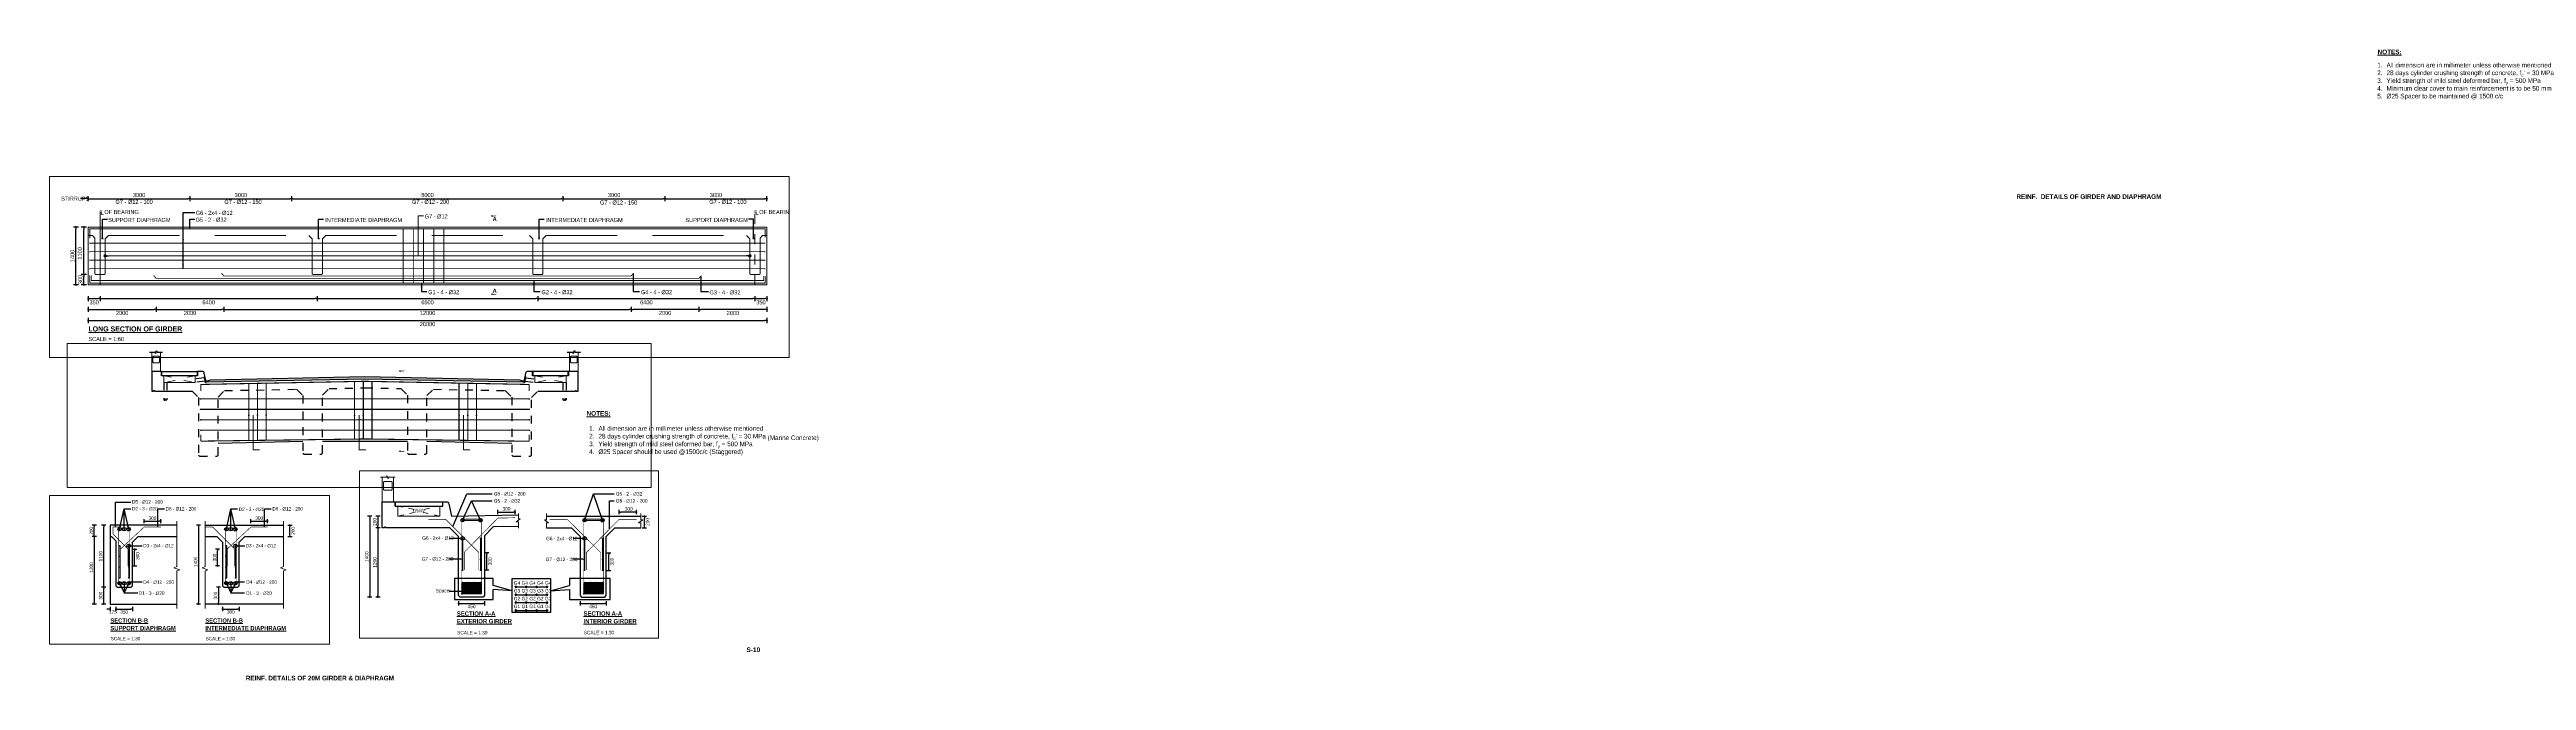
# Paper-space layout '3' of a CAD drawing. Header units: millimetres. Extents: x 340 to 1676, y -5 to 335.
# The model-space entities are those that its viewports show. They can reach past a viewport. Long polylines and large blocks are cut down to what shows.
import ezdxf

# ---------------------------------------------------------------- set-up
doc = ezdxf.new("R2010")
doc.units = ezdxf.units.MM
doc.header["$LTSCALE"] = 0.2
doc.header["$PDMODE"] = 2
for name, pattern in [('CENTER2', [1.125, 0.75, -0.125, 0.125, -0.125]), ('DASHED', [0.75, 0.5, -0.25]), ('DASHED2', [0.375, 0.25, -0.125]), ('HIDDEN', [9.525, 6.35, -3.175])]:
    doc.linetypes.add(name, pattern=pattern)
for name, color, linetype, lineweight in [('Ber', 12, 'Continuous', 35), ('Ber Dot', 12, 'Continuous', 30), ('Dim Arrow', 150, 'Continuous', 9), ('Dim Arrow @ 30', 150, 'Continuous', 9), ('Dim Arrow @ 40', 150, 'Continuous', 9), ('Dim Arrow @ 60', 150, 'Continuous', 9), ('Dimision', 94, 'Continuous', 15), ('DIMS', 150, 'Continuous', 9), ('DIMS @ 30', 150, 'Continuous', 9), ('DIMS @ 60', 150, 'Continuous', 9), ('duct', 151, 'Continuous', 13), ('Girder', 7, 'Continuous', 15), ('hatch', 35, 'Continuous', 0), ('Railing', 6, 'Continuous', 13), ('Section Marks', 7, 'Continuous', 15), ('Structue', 7, 'Continuous', 25), ('Tex @ 60', 7, 'Continuous', 15), ('Text', 7, 'Continuous', 5), ('Text @ 1', 7, 'Continuous', 5), ('Text @ 30', 7, 'Continuous', 5), ('Text @ 60', 7, 'Continuous', 5), ('Text_Normal', 7, 'Continuous', 25), ('Text_Normal @ 1', 7, 'Continuous', 25), ('Text_Normal @ 30', 7, 'Continuous', 25), ('Text_Normal @ 40', 7, 'Continuous', 25), ('Text_Normal @ 60', 7, 'Continuous', 25), ('Text_Title @ 30', 1, 'Continuous', 20), ('Text_Title @ 60', 1, 'Continuous', 20)]:
    doc.layers.add(name, color=color, linetype=linetype, lineweight=lineweight)
for name, color, linetype in [('con_out1', 2, 'Continuous'), ('Deck Slab', 200, 'Continuous'), ('Extra Line', 21, 'Continuous'), ('Girder Line', 200, 'Continuous'), ('Pipe_Hidde', 8, 'DASHED2'), ('Ralling', 6, 'Continuous')]:
    doc.layers.add(name, color=color, linetype=linetype)
doc.layers.add('Defpoints @ 30', color=7, linetype='Continuous', plot=False)
doc.layers.add('Defpoints @ 60', color=7, linetype='Continuous', plot=False)
doc.styles.get("Standard").update_dxf_attribs({"font": 'arial.ttf'})
doc.styles.add('STYLE1', font='romantic.ttf', dxfattribs={"height": 85})
doc.styles.add('SWIS_B_N', font='swisscb.ttf', dxfattribs={"height": 2})
doc.styles.add('SWIS_B_T', font='swisscb.ttf', dxfattribs={"height": 2.5})
doc.styles.add('SWIS_R_N', font='swissc.ttf', dxfattribs={"height": 2})
doc.dimstyles.new('Closed_Arrow', dxfattribs={"dimtxt": 2, "dimasz": 2, "dimexe": 1.25, "dimexo": 0.75, "dimgap": 0.75, "dimtad": 2, "dimdec": 0, "dimzin": 0, "dimdsep": 46, "dimtxsty": 'SWIS_R_N', "dimblk": 'DOT', "dimcen": 0.5, "dimadec": 0, "dimazin": 0, "dimtfac": 1, "dimtdec": 0, "dimtofl": 0, "dimtmove": 0, "dimatfit": 3, "dimfxl": 1.25, "dimfxlon": 1, "dimtolj": 1, "dimtzin": 0, "dimarcsym": 0})
doc.dimstyles.new('Dot_Anno', dxfattribs={"dimtxt": 2, "dimasz": 1, "dimexe": 1.25, "dimexo": 0.75, "dimgap": 0.75, "dimtad": 2, "dimdec": 0, "dimzin": 0, "dimdsep": 46, "dimtxsty": 'SWIS_R_N', "dimblk": 'DOT', "dimcen": 0.5, "dimadec": 0, "dimazin": 0, "dimtfac": 1, "dimtdec": 0, "dimtofl": 0, "dimtmove": 0, "dimatfit": 3, "dimfxl": 1.25, "dimfxlon": 1, "dimtolj": 1, "dimtzin": 0, "dimarcsym": 0})
doc.dimstyles.new('Dot_Arrow', dxfattribs={"dimtxt": 2, "dimasz": 1, "dimexe": 1.25, "dimexo": 0.75, "dimgap": 0.75, "dimtad": 2, "dimdec": 0, "dimzin": 0, "dimdsep": 46, "dimtxsty": 'SWIS_R_N', "dimblk": 'DOT', "dimcen": 0.5, "dimadec": 0, "dimazin": 0, "dimtfac": 1, "dimtdec": 0, "dimtofl": 0, "dimtmove": 0, "dimatfit": 3, "dimldrblk": 'DOT', "dimfxl": 1.25, "dimfxlon": 1, "dimtolj": 1, "dimtzin": 0, "dimarcsym": 0})
doc.dimstyles.new('Dot_Blanck', dxfattribs={"dimtxt": 2, "dimasz": 2, "dimexe": 1.25, "dimexo": 0.75, "dimgap": 0.75, "dimtad": 2, "dimdec": 0, "dimzin": 0, "dimdsep": 46, "dimtxsty": 'SWIS_R_N', "dimblk": 'DOT', "dimcen": 0.5, "dimadec": 0, "dimazin": 0, "dimtfac": 1, "dimtdec": 0, "dimtofl": 0, "dimtmove": 0, "dimatfit": 3, "dimldrblk": 'DOTBLANK', "dimfxl": 1.25, "dimfxlon": 1, "dimtolj": 1, "dimtzin": 0, "dimarcsym": 0})
doc.dimstyles.get("Standard").update_dxf_attribs({"dimscale": 0, "dimtxt": 85, "dimasz": 50, "dimexe": 150, "dimexo": 50, "dimgap": 0.09, "dimtad": 0, "dimtoh": 1, "dimdec": 0, "dimzin": 0, "dimdsep": 46, "dimtxsty": 'STYLE1', "dimblk": 'DOT', "dimcen": 0.09, "dimclrd": 256, "dimclre": 256, "dimclrt": 256, "dimadec": 0, "dimazin": 0, "dimtfac": 1, "dimtdec": 0, "dimtix": 1, "dimtofl": 0, "dimtmove": 2, "dimatfit": 3, "dimldrblk": 'DOT', "dimfxl": 1, "dimtvp": 1, "dimtolj": 1, "dimtzin": 0, "dimlwd": -1, "dimlwe": -1, "dimarcsym": 0})

# ---------------------------------------------------------------- blocks, each defined once
blk = doc.blocks.new('_Dot')
at = {"color": 0, "linetype": 'ByBlock', "lineweight": -2}
blk.add_line((-0.5, 0), (-1, 0), dxfattribs=at)
at = {"color": 0, "linetype": 'ByBlock', "const_width": 0.5}
blk.add_lwpolyline([(-0.25, 0, 1), (0.25, 0, 1)], format="xyb", close=True, dxfattribs=at)
blk = doc.blocks.new('*D211')
at = {"layer": 'Defpoints', "color": 0, "transparency": 16777216}
for p in [(124874, 20263), (124988, 20263), (125113, 19163)]:
    blk.add_point(p, dxfattribs=at)
at = {"layer": 'DIMS', "color": 0, "lineweight": -2, "transparency": 16777216}
for p, q in [((124911, 20263), (124836, 20263)), ((124874, 19193), (124874, 20233)), ((124911, 19163), (124836, 19163))]:
    blk.add_line(p, q, dxfattribs=at)
at = {"layer": 'DIMS', "color": 0, "lineweight": -2, "transparency": 16777216, "xscale": 30, "yscale": 30, "zscale": 30}
for p, rotation in [((124874, 20263), 90), ((124874, 19163), 270)]:
    blk.add_blockref('_Dot', p, dxfattribs=dict(at, rotation=rotation))
at = {"layer": 'DIMS', "color": 0, "transparency": 16777216, "insert": (124821, 19713), "char_height": 60, "attachment_point": 5, "rotation": 90, "style": 'SWIS_R_N'}
blk.add_mtext('\\A1;1100', dxfattribs=at)
blk = doc.blocks.new('*D212')
at = {"layer": 'Defpoints', "color": 0, "transparency": 16777216}
for p in [(128070, 20263), (128182, 20263), (128070, 20063)]:
    blk.add_point(p, dxfattribs=at)
at = {"layer": 'DIMS', "color": 0, "lineweight": -2, "transparency": 16777216}
for p, q in [((128145, 20263), (128220, 20263)), ((128182, 20093), (128182, 20233)), ((128145, 20063), (128220, 20063))]:
    blk.add_line(p, q, dxfattribs=at)
at = {"layer": 'DIMS', "color": 0, "lineweight": -2, "transparency": 16777216, "xscale": 30, "yscale": 30, "zscale": 30}
for p, rotation in [((128182, 20263), 90), ((128182, 20063), 270)]:
    blk.add_blockref('_Dot', p, dxfattribs=dict(at, rotation=rotation))
at = {"layer": 'DIMS', "color": 0, "transparency": 16777216, "insert": (128236, 20163), "char_height": 60, "attachment_point": 5, "rotation": 90, "style": 'SWIS_R_N'}
blk.add_mtext('\\A1;200', dxfattribs=at)
blk = doc.blocks.new('*D213')
at = {"layer": 'Defpoints', "color": 0, "transparency": 16777216}
for p in [(130469, 20264), (129057, 18864), (130619, 18864)]:
    blk.add_point(p, dxfattribs=at)
at = {"layer": 'DIMS', "color": 0, "lineweight": -2, "transparency": 16777216}
for p, q in [((129095, 20264), (129020, 20264)), ((129057, 20234), (129057, 18894)), ((129095, 18864), (129020, 18864))]:
    blk.add_line(p, q, dxfattribs=at)
at = {"layer": 'DIMS', "color": 0, "lineweight": -2, "transparency": 16777216, "xscale": 30, "yscale": 30, "zscale": 30}
for p, rotation in [((129057, 20264), 90), ((129057, 18864), 270)]:
    blk.add_blockref('_Dot', p, dxfattribs=dict(at, rotation=rotation))
at = {"layer": 'DIMS', "color": 0, "transparency": 16777216, "insert": (129004, 19564), "char_height": 60, "attachment_point": 5, "rotation": 90, "style": 'SWIS_R_N'}
blk.add_mtext('\\A1;1400', dxfattribs=at)
blk = doc.blocks.new('*D214')
at = {"layer": 'Defpoints', "color": 0, "transparency": 16777216}
for p in [(129269, 20064), (129197, 18864), (130619, 18864)]:
    blk.add_point(p, dxfattribs=at)
at = {"layer": 'DIMS', "color": 0, "lineweight": -2, "transparency": 16777216}
for p, q in [((129235, 20064), (129160, 20064)), ((129197, 20034), (129197, 18894)), ((129235, 18864), (129160, 18864))]:
    blk.add_line(p, q, dxfattribs=at)
at = {"layer": 'DIMS', "color": 0, "lineweight": -2, "transparency": 16777216, "xscale": 30, "yscale": 30, "zscale": 30}
for p, rotation in [((129197, 20064), 90), ((129197, 18864), 270)]:
    blk.add_blockref('_Dot', p, dxfattribs=dict(at, rotation=rotation))
at = {"layer": 'DIMS', "color": 0, "transparency": 16777216, "insert": (129144, 19464), "char_height": 60, "attachment_point": 5, "rotation": 90, "style": 'SWIS_R_N'}
blk.add_mtext('\\A1;1200', dxfattribs=at)
blk = doc.blocks.new('*D215')
at = {"layer": 'Defpoints', "color": 0, "transparency": 16777216}
for p in [(130469, 20264), (129197, 20064), (129269, 20064)]:
    blk.add_point(p, dxfattribs=at)
at = {"layer": 'DIMS', "color": 0, "lineweight": -2, "transparency": 16777216}
for p, q in [((129235, 20264), (129160, 20264)), ((129197, 20234), (129197, 20094)), ((129235, 20064), (129160, 20064))]:
    blk.add_line(p, q, dxfattribs=at)
at = {"layer": 'DIMS', "color": 0, "lineweight": -2, "transparency": 16777216, "xscale": 30, "yscale": 30, "zscale": 30}
for p, rotation in [((129197, 20264), 90), ((129197, 20064), 270)]:
    blk.add_blockref('_Dot', p, dxfattribs=dict(at, rotation=rotation))
at = {"layer": 'DIMS', "color": 0, "transparency": 16777216, "insert": (129144, 20164), "char_height": 60, "attachment_point": 5, "rotation": 90, "style": 'SWIS_R_N'}
blk.add_mtext('\\A1;200', dxfattribs=at)
blk = doc.blocks.new('*D196')
at = {"layer": 'Defpoints', "color": 0, "transparency": 16777216}
for p in [(126915, 18863), (126983, 18863), (127008, 19163)]:
    blk.add_point(p, dxfattribs=at)
at = {"layer": 'DIMS', "color": 0, "lineweight": -2, "transparency": 16777216}
for p, q in [((126952, 19163), (126877, 19163)), ((126952, 18863), (126877, 18863)), ((126915, 19133), (126915, 18893))]:
    blk.add_line(p, q, dxfattribs=at)
at = {"layer": 'DIMS', "color": 0, "lineweight": -2, "transparency": 16777216, "xscale": 30, "yscale": 30, "zscale": 30}
for p, rotation in [((126915, 19163), 90), ((126915, 18863), 270)]:
    blk.add_blockref('_Dot', p, dxfattribs=dict(at, rotation=rotation))
at = {"layer": 'DIMS', "color": 0, "transparency": 16777216, "insert": (126861, 19013), "char_height": 60, "attachment_point": 5, "rotation": 90, "style": 'SWIS_R_N'}
blk.add_mtext('\\A1;300', dxfattribs=at)
blk = doc.blocks.new('*D197')
at = {"layer": 'Defpoints', "color": 0, "transparency": 16777216}
for p in [(124874, 19163), (124988, 18863), (125113, 19163)]:
    blk.add_point(p, dxfattribs=at)
at = {"layer": 'DIMS', "color": 0, "lineweight": -2, "transparency": 16777216}
for p, q in [((124911, 19163), (124836, 19163)), ((124911, 18863), (124836, 18863)), ((124874, 18893), (124874, 19133))]:
    blk.add_line(p, q, dxfattribs=at)
at = {"layer": 'DIMS', "color": 0, "lineweight": -2, "transparency": 16777216, "xscale": 30, "yscale": 30, "zscale": 30}
for p, rotation in [((124874, 19163), 90), ((124874, 18863), 270)]:
    blk.add_blockref('_Dot', p, dxfattribs=dict(at, rotation=rotation))
at = {"layer": 'DIMS', "color": 0, "transparency": 16777216, "insert": (124821, 19013), "char_height": 60, "attachment_point": 5, "rotation": 90, "style": 'SWIS_R_N'}
blk.add_mtext('\\A1;300', dxfattribs=at)
blk = doc.blocks.new('*D198')
at = {"layer": 'Defpoints', "color": 0, "transparency": 16777216}
for p in [(126674, 20263), (126559, 18863), (126674, 18863)]:
    blk.add_point(p, dxfattribs=at)
at = {"layer": 'DIMS', "color": 0, "lineweight": -2, "transparency": 16777216}
for p, q in [((126596, 20263), (126521, 20263)), ((126559, 20233), (126559, 18893)), ((126596, 18863), (126521, 18863))]:
    blk.add_line(p, q, dxfattribs=at)
at = {"layer": 'DIMS', "color": 0, "lineweight": -2, "transparency": 16777216, "xscale": 30, "yscale": 30, "zscale": 30}
for p, rotation in [((126559, 20263), 90), ((126559, 18863), 270)]:
    blk.add_blockref('_Dot', p, dxfattribs=dict(at, rotation=rotation))
at = {"layer": 'DIMS', "color": 0, "transparency": 16777216, "insert": (126506, 19613), "char_height": 60, "attachment_point": 5, "rotation": 90, "style": 'SWIS_R_N'}
blk.add_mtext('\\A1;1400 ', dxfattribs=at)
blk = doc.blocks.new('*D199')
at = {"layer": 'Defpoints', "color": 0, "transparency": 16777216}
for p in [(125088, 19188), (125388, 19188), (125388, 18776)]:
    blk.add_point(p, dxfattribs=at)
at = {"layer": 'DIMS', "color": 0, "lineweight": -2, "transparency": 16777216}
for p, q in [((125088, 18813), (125088, 18738)), ((125118, 18776), (125358, 18776)), ((125388, 18813), (125388, 18738))]:
    blk.add_line(p, q, dxfattribs=at)
at = {"layer": 'DIMS', "color": 0, "lineweight": -2, "transparency": 16777216, "xscale": 30, "yscale": 30, "zscale": 30, "rotation": 180}
blk.add_blockref('_Dot', (125088, 18776), dxfattribs=at)
at = {"layer": 'DIMS', "color": 0, "lineweight": -2, "transparency": 16777216, "xscale": 30, "yscale": 30, "zscale": 30}
blk.add_blockref('_Dot', (125388, 18776), dxfattribs=at)
at = {"layer": 'DIMS', "color": 0, "transparency": 16777216, "insert": (125238, 18723), "char_height": 60, "attachment_point": 5, "style": 'SWIS_R_N'}
blk.add_mtext('\\A1;350', dxfattribs=at)
blk = doc.blocks.new('*D200')
at = {"layer": 'Defpoints', "color": 0, "transparency": 16777216}
for p in [(124988, 18863), (125088, 19188), (124988, 18776)]:
    blk.add_point(p, dxfattribs=at)
at = {"layer": 'DIMS', "color": 0, "lineweight": -2, "transparency": 16777216}
for p, q in [((124958, 18776), (124928, 18776)), ((124988, 18813), (124988, 18738)), ((125088, 18813), (125088, 18738)), ((125118, 18776), (125148, 18776))]:
    blk.add_line(p, q, dxfattribs=at)
at = {"layer": 'DIMS', "color": 0, "lineweight": -2, "transparency": 16777216, "xscale": 30, "yscale": 30, "zscale": 30}
blk.add_blockref('_Dot', (124988, 18776), dxfattribs=at)
at = {"layer": 'DIMS', "color": 0, "lineweight": -2, "transparency": 16777216, "xscale": 30, "yscale": 30, "zscale": 30, "rotation": 180}
blk.add_blockref('_Dot', (125088, 18776), dxfattribs=at)
at = {"layer": 'DIMS', "color": 0, "transparency": 16777216, "insert": (125038, 18723), "char_height": 60, "attachment_point": 5, "style": 'SWIS_R_N'}
blk.add_mtext('\\A1;175', dxfattribs=at)
blk = doc.blocks.new('*D201')
at = {"layer": 'Defpoints', "color": 0, "transparency": 16777216}
for p in [(124998, 20063), (124708, 18863), (124988, 18863)]:
    blk.add_point(p, dxfattribs=at)
at = {"layer": 'DIMS', "color": 0, "lineweight": -2, "transparency": 16777216}
for p, q in [((124746, 20063), (124671, 20063)), ((124708, 20033), (124708, 18893)), ((124746, 18863), (124671, 18863))]:
    blk.add_line(p, q, dxfattribs=at)
at = {"layer": 'DIMS', "color": 0, "lineweight": -2, "transparency": 16777216, "xscale": 30, "yscale": 30, "zscale": 30}
for p, rotation in [((124708, 20063), 90), ((124708, 18863), 270)]:
    blk.add_blockref('_Dot', p, dxfattribs=dict(at, rotation=rotation))
at = {"layer": 'DIMS', "color": 0, "transparency": 16777216, "insert": (124655, 19513), "char_height": 60, "attachment_point": 5, "rotation": 90, "style": 'SWIS_R_N'}
blk.add_mtext('\\A1;1200 ', dxfattribs=at)
blk = doc.blocks.new('*D202')
at = {"layer": 'Defpoints', "color": 0, "transparency": 16777216}
for p in [(126983, 19188), (127283, 19188), (127283, 18776)]:
    blk.add_point(p, dxfattribs=at)
at = {"layer": 'DIMS', "color": 0, "lineweight": -2, "transparency": 16777216}
for p, q in [((126983, 18813), (126983, 18738)), ((127013, 18776), (127253, 18776)), ((127283, 18813), (127283, 18738))]:
    blk.add_line(p, q, dxfattribs=at)
at = {"layer": 'DIMS', "color": 0, "lineweight": -2, "transparency": 16777216, "xscale": 30, "yscale": 30, "zscale": 30, "rotation": 180}
blk.add_blockref('_Dot', (126983, 18776), dxfattribs=at)
at = {"layer": 'DIMS', "color": 0, "lineweight": -2, "transparency": 16777216, "xscale": 30, "yscale": 30, "zscale": 30}
blk.add_blockref('_Dot', (127283, 18776), dxfattribs=at)
at = {"layer": 'DIMS', "color": 0, "transparency": 16777216, "insert": (127133, 18723), "char_height": 60, "attachment_point": 5, "style": 'SWIS_R_N'}
blk.add_mtext('\\A1;300', dxfattribs=at)
blk = doc.blocks.new('*D203')
at = {"layer": 'Defpoints', "color": 0, "transparency": 16777216}
for p in [(124708, 20263), (124988, 20263), (124988, 20063)]:
    blk.add_point(p, dxfattribs=at)
at = {"layer": 'DIMS', "color": 0, "lineweight": -2, "transparency": 16777216}
for p, q in [((124746, 20263), (124671, 20263)), ((124708, 20093), (124708, 20233)), ((124746, 20063), (124671, 20063))]:
    blk.add_line(p, q, dxfattribs=at)
at = {"layer": 'DIMS', "color": 0, "lineweight": -2, "transparency": 16777216, "xscale": 30, "yscale": 30, "zscale": 30}
for p, rotation in [((124708, 20263), 90), ((124708, 20063), 270)]:
    blk.add_blockref('_Dot', p, dxfattribs=dict(at, rotation=rotation))
at = {"layer": 'DIMS', "color": 0, "transparency": 16777216, "insert": (124655, 20163), "char_height": 60, "attachment_point": 5, "rotation": 90, "style": 'SWIS_R_N'}
blk.add_mtext('\\A1;200', dxfattribs=at)
blk = doc.blocks.new('_DotBlank')
at = {"color": 0, "linetype": 'ByBlock', "lineweight": -2}
blk.add_line((-0.5, 0), (-1, 0), dxfattribs=at)
blk.add_circle((0, 0), 0.5, dxfattribs=at)
blk = doc.blocks.new('*U88')
at = {"layer": 'Ber Dot', "ltscale": 20, "const_width": 15}
blk.add_lwpolyline([(-7.5, 0, 1), (7.5, 0, 1)], format="xyb", close=True, dxfattribs=at)
blk = doc.blocks.new('*U89')
at = {"layer": 'Dim Arrow', "color": 0, "linetype": 'ByBlock', "lineweight": -2, "transparency": 16777216}
for p in [(130664, 18934), (130768, 18934), (130871, 18934), (130975, 18934)]:
    blk.add_blockref('*U88', p, dxfattribs=at)
blk = doc.blocks.new('*U90')
at = {"layer": 'Ber Dot', "ltscale": 20, "const_width": 15}
blk.add_lwpolyline([(-7.5, 0, 1), (7.5, 0, 1)], format="xyb", close=True, dxfattribs=at)
blk = doc.blocks.new('*U91')
at = {"layer": 'Dim Arrow', "color": 0, "linetype": 'ByBlock', "lineweight": -2, "transparency": 16777216}
for p in [(130664, 18994), (130768, 18994), (130871, 18994), (130975, 18994)]:
    blk.add_blockref('*U90', p, dxfattribs=at)
blk = doc.blocks.new('*U92')
at = {"layer": 'Ber Dot', "ltscale": 20, "const_width": 15}
blk.add_lwpolyline([(-7.5, 0, 1), (7.5, 0, 1)], format="xyb", close=True, dxfattribs=at)
blk = doc.blocks.new('*U93')
at = {"layer": 'Dim Arrow', "color": 0, "linetype": 'ByBlock', "lineweight": -2, "transparency": 16777216}
for p in [(130664, 19054), (130768, 19054), (130871, 19054), (130975, 19054)]:
    blk.add_blockref('*U92', p, dxfattribs=at)
blk = doc.blocks.new('*U94')
at = {"layer": 'Ber Dot', "ltscale": 20, "const_width": 15}
blk.add_lwpolyline([(-7.5, 0, 1), (7.5, 0, 1)], format="xyb", close=True, dxfattribs=at)
blk = doc.blocks.new('*U95')
at = {"layer": 'Dim Arrow', "color": 0, "linetype": 'ByBlock', "lineweight": -2, "transparency": 16777216}
for p in [(128854, -43113), (129165, -43113)]:
    blk.add_blockref('*U94', p, dxfattribs=at)
blk = doc.blocks.new('*U96')
at = {"layer": 'Ber Dot', "ltscale": 20, "const_width": 15}
blk.add_lwpolyline([(0, 7.5, -1), (0, -7.5, -1)], format="xyb", close=True, dxfattribs=at)
blk = doc.blocks.new('*U97')
at = {"layer": 'Dim Arrow', "color": 0, "linetype": 'ByBlock', "lineweight": -2, "transparency": 16777216, "rotation": 90}
for p in [(130664, 19880), (130664, 19696), (130664, 19513), (130664, 19329)]:
    blk.add_blockref('*U96', p, dxfattribs=at)
blk = doc.blocks.new('*U116')
at = {"layer": 'Ber Dot', "ltscale": 20, "const_width": 15}
blk.add_lwpolyline([(-7.5, 0, 1), (7.5, 0, 1)], format="xyb", close=True, dxfattribs=at)
blk = doc.blocks.new('*U117')
at = {"layer": 'Dim Arrow', "color": 0, "linetype": 'ByBlock', "lineweight": -2, "transparency": 16777216}
for p in [(132775, 18934), (132879, 18934), (132982, 18934), (133086, 18934)]:
    blk.add_blockref('*U116', p, dxfattribs=at)
blk = doc.blocks.new('*U118')
at = {"layer": 'Ber Dot', "ltscale": 20, "const_width": 15}
blk.add_lwpolyline([(-7.5, 0, 1), (7.5, 0, 1)], format="xyb", close=True, dxfattribs=at)
blk = doc.blocks.new('*U119')
at = {"layer": 'Dim Arrow', "color": 0, "linetype": 'ByBlock', "lineweight": -2, "transparency": 16777216}
for p in [(132775, 18994), (132879, 18994), (132982, 18994), (133086, 18994)]:
    blk.add_blockref('*U118', p, dxfattribs=at)
blk = doc.blocks.new('*U120')
at = {"layer": 'Ber Dot', "ltscale": 20, "const_width": 15}
blk.add_lwpolyline([(-7.5, 0, 1), (7.5, 0, 1)], format="xyb", close=True, dxfattribs=at)
blk = doc.blocks.new('*U123')
at = {"layer": 'Dim Arrow', "color": 0, "linetype": 'ByBlock', "lineweight": -2, "transparency": 16777216}
for p in [(132775, 19054), (132879, 19054), (132982, 19054), (133086, 19054)]:
    blk.add_blockref('*U120', p, dxfattribs=at)
blk = doc.blocks.new('*U98')
at = {"layer": 'Ber Dot', "ltscale": 20, "const_width": 15}
blk.add_lwpolyline([(-7.5, 0, 1), (7.5, 0, 1)], format="xyb", close=True, dxfattribs=at)
blk = doc.blocks.new('*U113')
at = {"layer": 'Dim Arrow', "color": 0, "linetype": 'ByBlock', "lineweight": -2, "transparency": 16777216}
for p in [(128854, -43113), (129165, -43113)]:
    blk.add_blockref('*U98', p, dxfattribs=at)
blk = doc.blocks.new('*U114')
at = {"layer": 'Ber Dot', "ltscale": 20, "const_width": 15}
blk.add_lwpolyline([(0, 7.5, -1), (0, -7.5, -1)], format="xyb", close=True, dxfattribs=at)
blk = doc.blocks.new('*U115')
at = {"layer": 'Dim Arrow', "color": 0, "linetype": 'ByBlock', "lineweight": -2, "transparency": 16777216, "rotation": 90}
for p in [(132775, 19880), (132775, 19697), (132775, 19514), (132775, 19331)]:
    blk.add_blockref('*U114', p, dxfattribs=at)
blk = doc.blocks.new('*D216')
at = {"layer": 'Defpoints', "color": 0, "transparency": 16777216}
for p in [(132698, 18889), (133148, 18889), (133148, 18755)]:
    blk.add_point(p, dxfattribs=at)
at = {"layer": 'DIMS', "color": 0, "lineweight": -2, "transparency": 16777216}
for p, q in [((132698, 18793), (132698, 18718)), ((132728, 18755), (133118, 18755)), ((133148, 18793), (133148, 18718))]:
    blk.add_line(p, q, dxfattribs=at)
at = {"layer": 'DIMS', "color": 0, "lineweight": -2, "transparency": 16777216, "xscale": 30, "yscale": 30, "zscale": 30, "rotation": 180}
blk.add_blockref('_Dot', (132698, 18755), dxfattribs=at)
at = {"layer": 'DIMS', "color": 0, "lineweight": -2, "transparency": 16777216, "xscale": 30, "yscale": 30, "zscale": 30}
blk.add_blockref('_Dot', (133148, 18755), dxfattribs=at)
at = {"layer": 'DIMS', "color": 0, "transparency": 16777216, "insert": (132923, 18702), "char_height": 60, "attachment_point": 5, "style": 'SWIS_R_N'}
blk.add_mtext('\\A1;450', dxfattribs=at)
blk = doc.blocks.new('*D217')
at = {"layer": 'Defpoints', "color": 0, "transparency": 16777216}
for p in [(133749, 20264), (133811, 20264), (133747, 20064)]:
    blk.add_point(p, dxfattribs=at)
at = {"layer": 'DIMS', "color": 0, "lineweight": -2, "transparency": 16777216}
for p, q in [((133773, 20264), (133848, 20264)), ((133811, 20094), (133811, 20234)), ((133773, 20064), (133848, 20064))]:
    blk.add_line(p, q, dxfattribs=at)
at = {"layer": 'DIMS', "color": 0, "lineweight": -2, "transparency": 16777216, "xscale": 30, "yscale": 30, "zscale": 30}
for p, rotation in [((133811, 20264), 90), ((133811, 20064), 270)]:
    blk.add_blockref('_Dot', p, dxfattribs=dict(at, rotation=rotation))
at = {"layer": 'DIMS', "color": 0, "transparency": 16777216, "insert": (133864, 20164), "char_height": 60, "attachment_point": 5, "rotation": 90, "style": 'SWIS_R_N'}
blk.add_mtext('\\A1;200', dxfattribs=at)
blk = doc.blocks.new('*D218')
at = {"layer": 'Defpoints', "color": 0, "transparency": 16777216}
for p in [(131273, 20230), (131573, 20335), (131573, 20236)]:
    blk.add_point(p, dxfattribs=at)
at = {"layer": 'DIMS', "color": 0, "lineweight": -2, "transparency": 16777216}
for p, q in [((131273, 20298), (131273, 20373)), ((131303, 20335), (131543, 20335)), ((131573, 20298), (131573, 20373))]:
    blk.add_line(p, q, dxfattribs=at)
at = {"layer": 'DIMS', "color": 0, "lineweight": -2, "transparency": 16777216, "xscale": 30, "yscale": 30, "zscale": 30, "rotation": 180}
blk.add_blockref('_Dot', (131273, 20335), dxfattribs=at)
at = {"layer": 'DIMS', "color": 0, "lineweight": -2, "transparency": 16777216, "xscale": 30, "yscale": 30, "zscale": 30}
blk.add_blockref('_Dot', (131573, 20335), dxfattribs=at)
at = {"layer": 'DIMS', "color": 0, "transparency": 16777216, "insert": (131423, 20389), "char_height": 60, "attachment_point": 5, "style": 'SWIS_R_N'}
blk.add_mtext('\\A1;300', dxfattribs=at)
blk = doc.blocks.new('*D219')
at = {"layer": 'Defpoints', "color": 0, "transparency": 16777216}
for p in [(133373, 20335), (133373, 20211), (133673, 20211)]:
    blk.add_point(p, dxfattribs=at)
at = {"layer": 'DIMS', "color": 0, "lineweight": -2, "transparency": 16777216}
for p, q in [((133373, 20298), (133373, 20373)), ((133643, 20335), (133403, 20335)), ((133673, 20298), (133673, 20373))]:
    blk.add_line(p, q, dxfattribs=at)
at = {"layer": 'DIMS', "color": 0, "lineweight": -2, "transparency": 16777216, "xscale": 30, "yscale": 30, "zscale": 30, "rotation": 180}
blk.add_blockref('_Dot', (133373, 20335), dxfattribs=at)
at = {"layer": 'DIMS', "color": 0, "lineweight": -2, "transparency": 16777216, "xscale": 30, "yscale": 30, "zscale": 30}
blk.add_blockref('_Dot', (133673, 20335), dxfattribs=at)
at = {"layer": 'DIMS', "color": 0, "transparency": 16777216, "insert": (133539, 20389), "char_height": 60, "attachment_point": 5, "style": 'SWIS_R_N'}
blk.add_mtext('\\A1;300', dxfattribs=at)
blk = doc.blocks.new('*U124')
at = {"layer": 'Ber Dot', "ltscale": 20, "const_width": 15}
blk.add_lwpolyline([(0, 8, -1), (0, -7, -1)], format="xyb", close=True, dxfattribs=at)
blk = doc.blocks.new('*U125')
at = {"layer": 'Dim Arrow', "color": 0, "linetype": 'ByBlock', "lineweight": -2, "transparency": 16777216}
for p, rotation in [((125159, 19898), 90), ((125159, 19708), 90.00000000000146), ((125159, 19519), 90.00000000000146), ((125159, 19329), 90.00000000000146)]:
    blk.add_blockref('*U124', p, dxfattribs=dict(at, rotation=rotation))
blk = doc.blocks.new('*U126')
at = {"layer": 'Ber Dot', "ltscale": 20, "const_width": 15}
blk.add_lwpolyline([(0, 8, -1), (0, -7, -1)], format="xyb", close=True, dxfattribs=at)
blk = doc.blocks.new('*U127')
at = {"layer": 'Dim Arrow', "color": 0, "linetype": 'ByBlock', "lineweight": -2, "transparency": 16777216, "rotation": 90}
for p in [(123348, -42824), (123348, -43013), (123348, -43203), (123348, -43392)]:
    blk.add_blockref('*U126', p, dxfattribs=at)
blk = doc.blocks.new('*U128')
at = {"layer": 'Ber Dot', "ltscale": 20, "const_width": 15}
blk.add_lwpolyline([(0, 8, -1), (0, -7, -1)], format="xyb", close=True, dxfattribs=at)
blk = doc.blocks.new('*U129')
at = {"layer": 'Dim Arrow', "color": 0, "linetype": 'ByBlock', "lineweight": -2, "transparency": 16777216, "rotation": 90}
for p in [(123348, -42824), (123348, -43013), (123348, -43203), (123348, -43392)]:
    blk.add_blockref('*U128', p, dxfattribs=at)
blk = doc.blocks.new('*U132')
at = {"layer": 'Ber Dot', "ltscale": 20, "const_width": 22.5}
blk.add_lwpolyline([(11.25, 0, 1), (-11.25, 0, 1)], format="xyb", close=True, dxfattribs=at)
blk = doc.blocks.new('*U133')
at = {"layer": 'Dim Arrow', "color": 0, "linetype": 'ByBlock', "lineweight": -2, "transparency": 16777216}
for p in [(131584, 18770), (131764, 18770), (131944, 18770), (132124, 18770)]:
    blk.add_blockref('*U132', p, dxfattribs=at)
blk = doc.blocks.new('*U130')
at = {"layer": 'Ber Dot', "ltscale": 20, "const_width": 22.5}
blk.add_lwpolyline([(11.25, 0, 1), (-11.25, 0, 1)], format="xyb", close=True, dxfattribs=at)
blk = doc.blocks.new('*U131')
at = {"layer": 'Dim Arrow', "color": 0, "linetype": 'ByBlock', "lineweight": -2, "transparency": 16777216}
for p in [(131584, 18634), (131764, 18634), (131944, 18634), (132124, 18634)]:
    blk.add_blockref('*U130', p, dxfattribs=at)
blk = doc.blocks.new('*U134')
at = {"layer": 'Ber Dot', "ltscale": 20, "const_width": 22.5}
blk.add_lwpolyline([(11.25, 0, 1), (-11.25, 0, 1)], format="xyb", close=True, dxfattribs=at)
blk = doc.blocks.new('*U135')
at = {"layer": 'Dim Arrow', "color": 0, "linetype": 'ByBlock', "lineweight": -2, "transparency": 16777216}
for p in [(131584, 18905), (131764, 18905), (131944, 18905), (132124, 18905)]:
    blk.add_blockref('*U134', p, dxfattribs=at)
blk = doc.blocks.new('*U136')
at = {"layer": 'Ber Dot', "ltscale": 20, "const_width": 15}
blk.add_lwpolyline([(0, 7.5, -1), (0, -7.5, -1)], format="xyb", close=True, dxfattribs=at)
blk = doc.blocks.new('*U137')
at = {"layer": 'Dim Arrow', "color": 0, "linetype": 'ByBlock', "lineweight": -2, "transparency": 16777216, "rotation": 90}
for p in [(128854, -42792), (128854, -42976), (128854, -43159), (128854, -43343)]:
    blk.add_blockref('*U136', p, dxfattribs=at)
blk = doc.blocks.new('*U138')
at = {"layer": 'Ber Dot', "ltscale": 20, "const_width": 15}
blk.add_lwpolyline([(0, 7.5, -1), (0, -7.5, -1)], format="xyb", close=True, dxfattribs=at)
blk = doc.blocks.new('*U139')
at = {"layer": 'Dim Arrow', "color": 0, "linetype": 'ByBlock', "lineweight": -2, "transparency": 16777216, "rotation": 90}
for p in [(130965, -42793), (130965, -42977), (130965, -43160), (130965, -43343)]:
    blk.add_blockref('*U138', p, dxfattribs=at)
blk = doc.blocks.new('*D220')
at = {"layer": 'Defpoints', "color": 0, "transparency": 16777216}
for p in [(127487, 20230), (127787, 20335), (127787, 20230)]:
    blk.add_point(p, dxfattribs=at)
at = {"layer": 'DIMS', "color": 0, "lineweight": -2, "transparency": 16777216}
for p, q in [((127487, 20297), (127487, 20372)), ((127517, 20335), (127757, 20335)), ((127787, 20297), (127787, 20372))]:
    blk.add_line(p, q, dxfattribs=at)
at = {"layer": 'DIMS', "color": 0, "lineweight": -2, "transparency": 16777216, "xscale": 30, "yscale": 30, "zscale": 30, "rotation": 180}
blk.add_blockref('_Dot', (127487, 20335), dxfattribs=at)
at = {"layer": 'DIMS', "color": 0, "lineweight": -2, "transparency": 16777216, "xscale": 30, "yscale": 30, "zscale": 30}
blk.add_blockref('_Dot', (127787, 20335), dxfattribs=at)
at = {"layer": 'DIMS', "color": 0, "transparency": 16777216, "insert": (127637, 20388), "char_height": 60, "attachment_point": 5, "style": 'SWIS_R_N'}
blk.add_mtext('\\A1;300', dxfattribs=at)
blk = doc.blocks.new('*D221')
at = {"layer": 'Defpoints', "color": 0, "transparency": 16777216}
for p in [(125592, 20230), (125892, 20335), (125892, 20230)]:
    blk.add_point(p, dxfattribs=at)
at = {"layer": 'DIMS', "color": 0, "lineweight": -2, "transparency": 16777216}
for p, q in [((125592, 20297), (125592, 20372)), ((125622, 20335), (125862, 20335)), ((125892, 20297), (125892, 20372))]:
    blk.add_line(p, q, dxfattribs=at)
at = {"layer": 'DIMS', "color": 0, "lineweight": -2, "transparency": 16777216, "xscale": 30, "yscale": 30, "zscale": 30, "rotation": 180}
blk.add_blockref('_Dot', (125592, 20335), dxfattribs=at)
at = {"layer": 'DIMS', "color": 0, "lineweight": -2, "transparency": 16777216, "xscale": 30, "yscale": 30, "zscale": 30}
blk.add_blockref('_Dot', (125892, 20335), dxfattribs=at)
at = {"layer": 'DIMS', "color": 0, "transparency": 16777216, "insert": (125742, 20388), "char_height": 60, "attachment_point": 5, "style": 'SWIS_R_N'}
blk.add_mtext('\\A1;300', dxfattribs=at)
blk = doc.blocks.new('*U486')
at = {"layer": 'Text_Normal @ 30', "ltscale": 20, "insert": (118006, 18676), "char_height": 60, "attachment_point": 1, "style": 'SWIS_R_N'}
blk.add_mtext('D4 - %%C12 - 200', dxfattribs=at)
at = {"layer": 'Text_Normal @ 40', "ltscale": 20, "insert": (118006, 18676), "char_height": 80, "attachment_point": 1, "style": 'SWIS_R_N'}
blk.add_mtext('D4 - %%C12 - 200', dxfattribs=at)
blk = doc.blocks.new('*U487')
at = {"layer": 'Text_Normal @ 30', "ltscale": 20, "insert": (120400, 18686), "char_height": 60, "attachment_point": 1, "style": 'SWIS_R_N'}
blk.add_mtext('D4 - %%C12 - 200', dxfattribs=at)
at = {"layer": 'Text_Normal @ 40', "ltscale": 20, "insert": (120400, 18686), "char_height": 80, "attachment_point": 1, "style": 'SWIS_R_N'}
blk.add_mtext('D4 - %%C12 - 200', dxfattribs=at)
blk = doc.blocks.new('*U488')
at = {"layer": 'Text_Normal @ 30', "ltscale": 20, "insert": (117290, 18674), "char_height": 60, "attachment_point": 7, "style": 'SWIS_R_N'}
blk.add_mtext('D1 - 3 - %%C20', dxfattribs=at)
at = {"layer": 'Text_Normal @ 40', "ltscale": 20, "insert": (117290, 18674), "char_height": 80, "attachment_point": 1, "style": 'SWIS_R_N'}
blk.add_mtext('D1 - 3 - %%C20', dxfattribs=at)
blk = doc.blocks.new('grating')
at = {"layer": 'con_out1', "lineweight": 20}
h = blk.add_hatch(dxfattribs=at)
h.set_pattern_fill('ANSI31', color=256, scale=90, angle=320.4884)
h.set_pattern_definition([(5.48843, (35188.985, 8598.234), (-1.0760037, 11.1984247), [])])
h.paths.add_polyline_path([(-42, 131, -0.179836), (-15, 139), (-12, 111), (-8, 77), (-37, 77)])
h.paths.add_polyline_path([(-37, 77), (-8, 77), (-1, 2), (-29, 2)])
at = {"layer": 'con_out1'}
blk.add_line((-29, 0), (0, 0), dxfattribs=at)
at = {"layer": 'con_out1', "const_width": 5}
blk.add_lwpolyline([(-42, 131, -0.180591), (-15, 139)], format="xyb", dxfattribs=at)
for points in [[(-42, 131), (-29, 0)], [(-15, 139), (0, 0)]]:
    blk.add_lwpolyline(points, dxfattribs=at)
at = {"layer": 'Deck Slab', "linetype": 'HIDDEN'}
for p in [(-7, 54), (-6, 55)]:
    blk.add_line(p, (-1, 5), dxfattribs=at)
at = {"layer": 'Structue', "linetype": 'HIDDEN', "ltscale": 0.15}
blk.add_line((-3, 0), (-8, 75), dxfattribs=at)
blk = doc.blocks.new('*D148')
at = {"layer": 'Defpoints', "color": 0, "transparency": 16777216}
for p in [(130594, 18889), (131044, 18889), (131044, 18755)]:
    blk.add_point(p, dxfattribs=at)
at = {"layer": 'DIMS', "color": 0, "lineweight": -2, "transparency": 16777216}
for p, q in [((130594, 18793), (130594, 18718)), ((130624, 18755), (131014, 18755)), ((131044, 18793), (131044, 18718))]:
    blk.add_line(p, q, dxfattribs=at)
at = {"layer": 'DIMS', "color": 0, "lineweight": -2, "transparency": 16777216, "xscale": 30, "yscale": 30, "zscale": 30, "rotation": 180}
blk.add_blockref('_Dot', (130594, 18755), dxfattribs=at)
at = {"layer": 'DIMS', "color": 0, "lineweight": -2, "transparency": 16777216, "xscale": 30, "yscale": 30, "zscale": 30}
blk.add_blockref('_Dot', (131044, 18755), dxfattribs=at)
at = {"layer": 'DIMS', "color": 0, "transparency": 16777216, "insert": (130819, 18702), "char_height": 60, "attachment_point": 5, "style": 'SWIS_R_N'}
blk.add_mtext('\\A1;450', dxfattribs=at)
blk = doc.blocks.new('*U140')
at = {"layer": 'Ber Dot', "ltscale": 20, "const_width": 15}
blk.add_lwpolyline([(-7.5, 0, 1), (7.5, 0, 1)], format="xyb", close=True, dxfattribs=at)
blk = doc.blocks.new('*U141')
at = {"layer": 'Dim Arrow', "color": 0, "linetype": 'ByBlock', "lineweight": -2, "transparency": 16777216}
for p in [(132775, 19114), (133086, 19114)]:
    blk.add_blockref('*U140', p, dxfattribs=at)
blk = doc.blocks.new('*U86')
at = {"layer": 'Ber Dot', "ltscale": 20, "const_width": 15}
blk.add_lwpolyline([(-7.5, 0, 1), (7.5, 0, 1)], format="xyb", close=True, dxfattribs=at)
blk = doc.blocks.new('*U87')
at = {"layer": 'Dim Arrow', "color": 0, "linetype": 'ByBlock', "lineweight": -2, "transparency": 16777216}
for p in [(130664, 19114), (130975, 19114)]:
    blk.add_blockref('*U86', p, dxfattribs=at)
blk = doc.blocks.new('*U121')
at = {"layer": 'Ber Dot', "ltscale": 20, "const_width": 22.5}
blk.add_lwpolyline([(11.25, 0, 1), (-11.25, 0, 1)], format="xyb", close=True, dxfattribs=at)
blk = doc.blocks.new('*U122')
at = {"layer": 'Dim Arrow', "color": 0, "linetype": 'ByBlock', "lineweight": -2, "transparency": 16777216}
for p in [(131584, 19041), (132124, 19041)]:
    blk.add_blockref('*U121', p, dxfattribs=at)
blk = doc.blocks.new('*D149')
at = {"layer": 'Defpoints', "color": 0, "transparency": 16777216}
for p in [(125307, 19840), (125424, 19840), (125307, 19540)]:
    blk.add_point(p, dxfattribs=at)
at = {"layer": 'DIMS', "color": 0, "lineweight": -2, "transparency": 16777216}
for p, q in [((125386, 19840), (125461, 19840)), ((125424, 19570), (125424, 19810)), ((125386, 19540), (125461, 19540))]:
    blk.add_line(p, q, dxfattribs=at)
at = {"layer": 'DIMS', "color": 0, "lineweight": -2, "transparency": 16777216, "xscale": 30, "yscale": 30, "zscale": 30}
for p, rotation in [((125424, 19840), 90), ((125424, 19540), 270)]:
    blk.add_blockref('_Dot', p, dxfattribs=dict(at, rotation=rotation))
at = {"layer": 'DIMS', "color": 0, "transparency": 16777216, "insert": (125477, 19715), "char_height": 60, "attachment_point": 5, "rotation": 90, "style": 'SWIS_R_N'}
blk.add_mtext('\\A1;300', dxfattribs=at)
blk = doc.blocks.new('*D150')
at = {"layer": 'Defpoints', "color": 0, "transparency": 16777216}
for p in [(126897, 19840), (127103, 19840), (127120, 19540)]:
    blk.add_point(p, dxfattribs=at)
at = {"layer": 'DIMS', "color": 0, "lineweight": -2, "transparency": 16777216}
for p, q in [((126934, 19840), (126859, 19840)), ((126897, 19570), (126897, 19810)), ((126934, 19540), (126859, 19540))]:
    blk.add_line(p, q, dxfattribs=at)
at = {"layer": 'DIMS', "color": 0, "lineweight": -2, "transparency": 16777216, "xscale": 30, "yscale": 30, "zscale": 30}
for p, rotation in [((126897, 19840), 90), ((126897, 19540), 270)]:
    blk.add_blockref('_Dot', p, dxfattribs=dict(at, rotation=rotation))
at = {"layer": 'DIMS', "color": 0, "transparency": 16777216, "insert": (126844, 19690), "char_height": 60, "attachment_point": 5, "rotation": 90, "style": 'SWIS_R_N'}
blk.add_mtext('\\A1;300', dxfattribs=at)
blk = doc.blocks.new('*D151')
at = {"layer": 'Defpoints', "color": 0, "transparency": 16777216}
for p in [(130944, 19633), (130944, 19333), (131083, 19633)]:
    blk.add_point(p, dxfattribs=at)
at = {"layer": 'DIMS', "color": 0, "lineweight": -2, "transparency": 16777216}
for p, q in [((131045, 19633), (131120, 19633)), ((131045, 19333), (131120, 19333)), ((131083, 19363), (131083, 19603))]:
    blk.add_line(p, q, dxfattribs=at)
at = {"layer": 'DIMS', "color": 0, "lineweight": -2, "transparency": 16777216, "xscale": 30, "yscale": 30, "zscale": 30}
for p, rotation in [((131083, 19633), 90), ((131083, 19333), 270)]:
    blk.add_blockref('_Dot', p, dxfattribs=dict(at, rotation=rotation))
at = {"layer": 'DIMS', "color": 0, "transparency": 16777216, "insert": (131136, 19483), "char_height": 60, "attachment_point": 5, "rotation": 90, "style": 'SWIS_R_N'}
blk.add_mtext('\\A1;300', dxfattribs=at)
blk = doc.blocks.new('*D152')
at = {"layer": 'Defpoints', "color": 0, "transparency": 16777216}
for p in [(133055, 19627), (133055, 19327), (133194, 19627)]:
    blk.add_point(p, dxfattribs=at)
at = {"layer": 'DIMS', "color": 0, "lineweight": -2, "transparency": 16777216}
for p, q in [((133156, 19627), (133231, 19627)), ((133156, 19327), (133231, 19327)), ((133194, 19357), (133194, 19597))]:
    blk.add_line(p, q, dxfattribs=at)
at = {"layer": 'DIMS', "color": 0, "lineweight": -2, "transparency": 16777216, "xscale": 30, "yscale": 30, "zscale": 30}
for p, rotation in [((133194, 19627), 90), ((133194, 19327), 270)]:
    blk.add_blockref('_Dot', p, dxfattribs=dict(at, rotation=rotation))
at = {"layer": 'DIMS', "color": 0, "transparency": 16777216, "insert": (133247, 19477), "char_height": 60, "attachment_point": 5, "rotation": 90, "style": 'SWIS_R_N'}
blk.add_mtext('\\A1;300', dxfattribs=at)
blk = doc.blocks.new('*U107')
at = {"layer": 'Ber Dot', "ltscale": 20, "const_width": 15}
blk.add_lwpolyline([(0, 8, -1), (0, -7, -1)], format="xyb", close=True, dxfattribs=at)
blk = doc.blocks.new('*U109')
at = {"layer": 'Dim Arrow', "color": 0, "linetype": 'ByBlock', "lineweight": -2, "transparency": 16777216, "rotation": 90}
for p in [(123508, -42824), (123508, -43013), (123508, -43203), (123508, -43392)]:
    blk.add_blockref('*U107', p, dxfattribs=at)
blk = doc.blocks.new('*D222')
at = {"layer": 'Defpoints', "color": 0, "ltscale": 20, "transparency": 16777216}
for p in [(120437, 26663), (120565, 26663), (120765, 25263)]:
    blk.add_point(p, dxfattribs=at)
at = {"layer": 'DIMS', "color": 0, "lineweight": -2, "ltscale": 20, "transparency": 16777216}
for p, q in [((120512, 26663), (120362, 26663)), ((120437, 25323), (120437, 26603)), ((120512, 25263), (120362, 25263))]:
    blk.add_line(p, q, dxfattribs=at)
at = {"layer": 'DIMS', "color": 0, "lineweight": -2, "ltscale": 20, "transparency": 16777216, "xscale": 60, "yscale": 60, "zscale": 60}
for p, rotation in [((120437, 26663), 90), ((120437, 25263), 270)]:
    blk.add_blockref('_Dot', p, dxfattribs=dict(at, rotation=rotation))
at = {"layer": 'DIMS', "color": 0, "ltscale": 20, "transparency": 16777216, "insert": (120317, 25887), "char_height": 120, "attachment_point": 5, "rotation": 90, "style": 'SWIS_R_N'}
blk.add_mtext('\\A1;1100', dxfattribs=at)
blk = doc.blocks.new('*D223')
at = {"layer": 'Defpoints', "color": 0, "ltscale": 20, "transparency": 16777216}
for p in [(120437, 25263), (120565, 24963), (120765, 25263)]:
    blk.add_point(p, dxfattribs=at)
at = {"layer": 'DIMS', "color": 0, "lineweight": -2, "ltscale": 20, "transparency": 16777216}
for p, q in [((120512, 25263), (120362, 25263)), ((120512, 24963), (120362, 24963)), ((120437, 25023), (120437, 25203))]:
    blk.add_line(p, q, dxfattribs=at)
at = {"layer": 'DIMS', "color": 0, "lineweight": -2, "ltscale": 20, "transparency": 16777216, "xscale": 60, "yscale": 60, "zscale": 60}
for p, rotation in [((120437, 25263), 90), ((120437, 24963), 270)]:
    blk.add_blockref('_Dot', p, dxfattribs=dict(at, rotation=rotation))
at = {"layer": 'DIMS', "color": 0, "ltscale": 20, "transparency": 16777216, "insert": (120335, 25118), "char_height": 120, "attachment_point": 5, "rotation": 90, "style": 'SWIS_R_N'}
blk.add_mtext('\\A1;300', dxfattribs=at)
blk = doc.blocks.new('*D260')
at = {"layer": 'Defpoints', "color": 0, "ltscale": 20, "transparency": 16777216}
for p in [(120565, 24963), (122565, 25155), (122565, 24240)]:
    blk.add_point(p, dxfattribs=at)
at = {"layer": 'DIMS', "color": 0, "lineweight": -2, "ltscale": 20, "transparency": 16777216}
for p, q in [((120565, 24315), (120565, 24165)), ((120625, 24240), (122505, 24240)), ((122565, 24315), (122565, 24165))]:
    blk.add_line(p, q, dxfattribs=at)
at = {"layer": 'DIMS', "color": 0, "lineweight": -2, "ltscale": 20, "transparency": 16777216, "xscale": 60, "yscale": 60, "zscale": 60, "rotation": 180}
blk.add_blockref('_Dot', (120565, 24240), dxfattribs=at)
at = {"layer": 'DIMS', "color": 0, "lineweight": -2, "ltscale": 20, "transparency": 16777216, "xscale": 60, "yscale": 60, "zscale": 60}
blk.add_blockref('_Dot', (122565, 24240), dxfattribs=at)
at = {"layer": 'DIMS', "color": 0, "ltscale": 20, "transparency": 16777216, "insert": (121565, 24134), "char_height": 120, "attachment_point": 5, "style": 'SWIS_R_N'}
blk.add_mtext('\\A1;2000', dxfattribs=at)
blk = doc.blocks.new('*D235')
at = {"layer": 'Defpoints', "color": 0, "ltscale": 20, "transparency": 16777216}
for p in [(138565, 25155), (140565, 24963), (138565, 24240)]:
    blk.add_point(p, dxfattribs=at)
at = {"layer": 'DIMS', "color": 0, "lineweight": -2, "ltscale": 20, "transparency": 16777216}
for p, q in [((138565, 24315), (138565, 24165)), ((140505, 24240), (138625, 24240)), ((140565, 24315), (140565, 24165))]:
    blk.add_line(p, q, dxfattribs=at)
at = {"layer": 'DIMS', "color": 0, "lineweight": -2, "ltscale": 20, "transparency": 16777216, "xscale": 60, "yscale": 60, "zscale": 60, "rotation": 180}
blk.add_blockref('_Dot', (138565, 24240), dxfattribs=at)
at = {"layer": 'DIMS', "color": 0, "lineweight": -2, "ltscale": 20, "transparency": 16777216, "xscale": 60, "yscale": 60, "zscale": 60}
blk.add_blockref('_Dot', (140565, 24240), dxfattribs=at)
at = {"layer": 'DIMS', "color": 0, "ltscale": 20, "transparency": 16777216, "insert": (139565, 24134), "char_height": 120, "attachment_point": 5, "style": 'SWIS_R_N'}
blk.add_mtext('\\A1;2000', dxfattribs=at)
blk = doc.blocks.new('*D224')
at = {"layer": 'Defpoints', "color": 0, "ltscale": 20, "transparency": 16777216}
for p in [(123565, 27499), (120565, 26663), (123565, 26663)]:
    blk.add_point(p, dxfattribs=at)
at = {"layer": 'DIMS', "color": 0, "lineweight": -2, "ltscale": 20, "transparency": 16777216}
for p, q in [((120565, 27424), (120565, 27574)), ((120625, 27499), (123505, 27499)), ((123565, 27424), (123565, 27574))]:
    blk.add_line(p, q, dxfattribs=at)
at = {"layer": 'DIMS', "color": 0, "lineweight": -2, "ltscale": 20, "transparency": 16777216, "xscale": 60, "yscale": 60, "zscale": 60, "rotation": 180}
blk.add_blockref('_Dot', (120565, 27499), dxfattribs=at)
at = {"layer": 'DIMS', "color": 0, "lineweight": -2, "ltscale": 20, "transparency": 16777216, "xscale": 60, "yscale": 60, "zscale": 60}
blk.add_blockref('_Dot', (123565, 27499), dxfattribs=at)
at = {"layer": 'DIMS', "color": 0, "ltscale": 20, "transparency": 16777216, "insert": (122065, 27606), "char_height": 120, "attachment_point": 5, "style": 'SWIS_R_N'}
blk.add_mtext('\\A1;3000', dxfattribs=at)
blk = doc.blocks.new('*D225')
at = {"layer": 'Defpoints', "color": 0, "ltscale": 20, "transparency": 16777216}
for p in [(126565, 27499), (123565, 26663), (126565, 26663)]:
    blk.add_point(p, dxfattribs=at)
at = {"layer": 'DIMS', "color": 0, "lineweight": -2, "ltscale": 20, "transparency": 16777216}
for p, q in [((123565, 27424), (123565, 27574)), ((123625, 27499), (126505, 27499)), ((126565, 27424), (126565, 27574))]:
    blk.add_line(p, q, dxfattribs=at)
at = {"layer": 'DIMS', "color": 0, "lineweight": -2, "ltscale": 20, "transparency": 16777216, "xscale": 60, "yscale": 60, "zscale": 60, "rotation": 180}
blk.add_blockref('_Dot', (123565, 27499), dxfattribs=at)
at = {"layer": 'DIMS', "color": 0, "lineweight": -2, "ltscale": 20, "transparency": 16777216, "xscale": 60, "yscale": 60, "zscale": 60}
blk.add_blockref('_Dot', (126565, 27499), dxfattribs=at)
at = {"layer": 'DIMS', "color": 0, "ltscale": 20, "transparency": 16777216, "insert": (125065, 27606), "char_height": 120, "attachment_point": 5, "style": 'SWIS_R_N'}
blk.add_mtext('\\A1;3000', dxfattribs=at)
blk = doc.blocks.new('*D226')
at = {"layer": 'Defpoints', "color": 0, "ltscale": 20, "transparency": 16777216}
for p in [(134565, 27499), (126565, 26663), (134565, 26663)]:
    blk.add_point(p, dxfattribs=at)
at = {"layer": 'DIMS', "color": 0, "lineweight": -2, "ltscale": 20, "transparency": 16777216}
for p, q in [((126565, 27424), (126565, 27574)), ((126625, 27499), (134505, 27499)), ((134565, 27424), (134565, 27574))]:
    blk.add_line(p, q, dxfattribs=at)
at = {"layer": 'DIMS', "color": 0, "lineweight": -2, "ltscale": 20, "transparency": 16777216, "xscale": 60, "yscale": 60, "zscale": 60, "rotation": 180}
blk.add_blockref('_Dot', (126565, 27499), dxfattribs=at)
at = {"layer": 'DIMS', "color": 0, "lineweight": -2, "ltscale": 20, "transparency": 16777216, "xscale": 60, "yscale": 60, "zscale": 60}
blk.add_blockref('_Dot', (134565, 27499), dxfattribs=at)
at = {"layer": 'DIMS', "color": 0, "ltscale": 20, "transparency": 16777216, "insert": (130565, 27606), "char_height": 120, "attachment_point": 5, "style": 'SWIS_R_N'}
blk.add_mtext('\\A1;8000', dxfattribs=at)
blk = doc.blocks.new('*D227')
at = {"layer": 'Defpoints', "color": 0, "ltscale": 20, "transparency": 16777216}
for p in [(137565, 27499), (134565, 26663), (137565, 26663)]:
    blk.add_point(p, dxfattribs=at)
at = {"layer": 'DIMS', "color": 0, "lineweight": -2, "ltscale": 20, "transparency": 16777216}
for p, q in [((134565, 27424), (134565, 27574)), ((134625, 27499), (137505, 27499)), ((137565, 27424), (137565, 27574))]:
    blk.add_line(p, q, dxfattribs=at)
at = {"layer": 'DIMS', "color": 0, "lineweight": -2, "ltscale": 20, "transparency": 16777216, "xscale": 60, "yscale": 60, "zscale": 60, "rotation": 180}
blk.add_blockref('_Dot', (134565, 27499), dxfattribs=at)
at = {"layer": 'DIMS', "color": 0, "lineweight": -2, "ltscale": 20, "transparency": 16777216, "xscale": 60, "yscale": 60, "zscale": 60}
blk.add_blockref('_Dot', (137565, 27499), dxfattribs=at)
at = {"layer": 'DIMS', "color": 0, "ltscale": 20, "transparency": 16777216, "insert": (136065, 27606), "char_height": 120, "attachment_point": 5, "style": 'SWIS_R_N'}
blk.add_mtext('\\A1;3000', dxfattribs=at)
blk = doc.blocks.new('*D228')
at = {"layer": 'Defpoints', "color": 0, "ltscale": 20, "transparency": 16777216}
for p in [(140565, 27499), (137565, 26663), (140565, 26663)]:
    blk.add_point(p, dxfattribs=at)
at = {"layer": 'DIMS', "color": 0, "lineweight": -2, "ltscale": 20, "transparency": 16777216}
for p, q in [((137565, 27424), (137565, 27574)), ((137625, 27499), (140505, 27499)), ((140565, 27424), (140565, 27574))]:
    blk.add_line(p, q, dxfattribs=at)
at = {"layer": 'DIMS', "color": 0, "lineweight": -2, "ltscale": 20, "transparency": 16777216, "xscale": 60, "yscale": 60, "zscale": 60, "rotation": 180}
blk.add_blockref('_Dot', (137565, 27499), dxfattribs=at)
at = {"layer": 'DIMS', "color": 0, "lineweight": -2, "ltscale": 20, "transparency": 16777216, "xscale": 60, "yscale": 60, "zscale": 60}
blk.add_blockref('_Dot', (140565, 27499), dxfattribs=at)
at = {"layer": 'DIMS', "color": 0, "ltscale": 20, "transparency": 16777216, "insert": (139065, 27606), "char_height": 120, "attachment_point": 5, "style": 'SWIS_R_N'}
blk.add_mtext('\\A1;3000', dxfattribs=at)
blk = doc.blocks.new('*D261')
at = {"layer": 'Defpoints', "color": 0, "ltscale": 20, "transparency": 16777216}
for p in [(124565, 25221), (136565, 25221), (136565, 24240)]:
    blk.add_point(p, dxfattribs=at)
at = {"layer": 'DIMS', "color": 0, "lineweight": -2, "ltscale": 20, "transparency": 16777216}
for p, q in [((124565, 24315), (124565, 24165)), ((124625, 24240), (136505, 24240)), ((136565, 24315), (136565, 24165))]:
    blk.add_line(p, q, dxfattribs=at)
at = {"layer": 'DIMS', "color": 0, "lineweight": -2, "ltscale": 20, "transparency": 16777216, "xscale": 60, "yscale": 60, "zscale": 60, "rotation": 180}
blk.add_blockref('_Dot', (124565, 24240), dxfattribs=at)
at = {"layer": 'DIMS', "color": 0, "lineweight": -2, "ltscale": 20, "transparency": 16777216, "xscale": 60, "yscale": 60, "zscale": 60}
blk.add_blockref('_Dot', (136565, 24240), dxfattribs=at)
at = {"layer": 'DIMS', "color": 0, "ltscale": 20, "transparency": 16777216, "insert": (130565, 24134), "char_height": 120, "attachment_point": 5, "style": 'SWIS_R_N'}
blk.add_mtext('\\A1;12000', dxfattribs=at)
blk = doc.blocks.new('*D229')
at = {"layer": 'Defpoints', "color": 0, "ltscale": 20, "transparency": 16777216}
for p in [(120565, 24963), (120915, 24963), (120915, 24555)]:
    blk.add_point(p, dxfattribs=at)
at = {"layer": 'DIMS', "color": 0, "lineweight": -2, "ltscale": 20, "transparency": 16777216}
for p, q in [((120565, 24630), (120565, 24480)), ((120625, 24555), (120855, 24555)), ((120915, 24630), (120915, 24480))]:
    blk.add_line(p, q, dxfattribs=at)
at = {"layer": 'DIMS', "color": 0, "lineweight": -2, "ltscale": 20, "transparency": 16777216, "xscale": 60, "yscale": 60, "zscale": 60, "rotation": 180}
blk.add_blockref('_Dot', (120565, 24555), dxfattribs=at)
at = {"layer": 'DIMS', "color": 0, "lineweight": -2, "ltscale": 20, "transparency": 16777216, "xscale": 60, "yscale": 60, "zscale": 60}
blk.add_blockref('_Dot', (120915, 24555), dxfattribs=at)
at = {"layer": 'DIMS', "color": 0, "ltscale": 20, "transparency": 16777216, "insert": (120740, 24448), "char_height": 120, "attachment_point": 5, "style": 'SWIS_R_N'}
blk.add_mtext('\\A1;350', dxfattribs=at)
blk = doc.blocks.new('*D230')
at = {"layer": 'Defpoints', "color": 0, "ltscale": 20, "transparency": 16777216}
for p in [(120915, 24963), (127315, 25263), (127315, 24555)]:
    blk.add_point(p, dxfattribs=at)
at = {"layer": 'DIMS', "color": 0, "lineweight": -2, "ltscale": 20, "transparency": 16777216}
for p, q in [((120915, 24630), (120915, 24480)), ((120975, 24555), (127255, 24555)), ((127315, 24630), (127315, 24480))]:
    blk.add_line(p, q, dxfattribs=at)
at = {"layer": 'DIMS', "color": 0, "lineweight": -2, "ltscale": 20, "transparency": 16777216, "xscale": 60, "yscale": 60, "zscale": 60, "rotation": 180}
blk.add_blockref('_Dot', (120915, 24555), dxfattribs=at)
at = {"layer": 'DIMS', "color": 0, "lineweight": -2, "ltscale": 20, "transparency": 16777216, "xscale": 60, "yscale": 60, "zscale": 60}
blk.add_blockref('_Dot', (127315, 24555), dxfattribs=at)
at = {"layer": 'DIMS', "color": 0, "ltscale": 20, "transparency": 16777216, "insert": (124115, 24448), "char_height": 120, "attachment_point": 5, "style": 'SWIS_R_N'}
blk.add_mtext('\\A1;6400', dxfattribs=at)
blk = doc.blocks.new('*D231')
at = {"layer": 'Defpoints', "color": 0, "ltscale": 20, "transparency": 16777216}
for p in [(127315, 25263), (133815, 25263), (133815, 24555)]:
    blk.add_point(p, dxfattribs=at)
at = {"layer": 'DIMS', "color": 0, "lineweight": -2, "ltscale": 20, "transparency": 16777216}
for p, q in [((127315, 24630), (127315, 24480)), ((127375, 24555), (133755, 24555)), ((133815, 24630), (133815, 24480))]:
    blk.add_line(p, q, dxfattribs=at)
at = {"layer": 'DIMS', "color": 0, "lineweight": -2, "ltscale": 20, "transparency": 16777216, "xscale": 60, "yscale": 60, "zscale": 60, "rotation": 180}
blk.add_blockref('_Dot', (127315, 24555), dxfattribs=at)
at = {"layer": 'DIMS', "color": 0, "lineweight": -2, "ltscale": 20, "transparency": 16777216, "xscale": 60, "yscale": 60, "zscale": 60}
blk.add_blockref('_Dot', (133815, 24555), dxfattribs=at)
at = {"layer": 'DIMS', "color": 0, "ltscale": 20, "transparency": 16777216, "insert": (130565, 24448), "char_height": 120, "attachment_point": 5, "style": 'SWIS_R_N'}
blk.add_mtext('\\A1;6500', dxfattribs=at)
blk = doc.blocks.new('*D232')
at = {"layer": 'Defpoints', "color": 0, "ltscale": 20, "transparency": 16777216}
for p in [(140215, 25263), (140565, 24963), (140565, 24555)]:
    blk.add_point(p, dxfattribs=at)
at = {"layer": 'DIMS', "color": 0, "lineweight": -2, "ltscale": 20, "transparency": 16777216}
for p, q in [((140215, 24630), (140215, 24480)), ((140275, 24555), (140505, 24555)), ((140565, 24630), (140565, 24480))]:
    blk.add_line(p, q, dxfattribs=at)
at = {"layer": 'DIMS', "color": 0, "lineweight": -2, "ltscale": 20, "transparency": 16777216, "xscale": 60, "yscale": 60, "zscale": 60, "rotation": 180}
blk.add_blockref('_Dot', (140215, 24555), dxfattribs=at)
at = {"layer": 'DIMS', "color": 0, "lineweight": -2, "ltscale": 20, "transparency": 16777216, "xscale": 60, "yscale": 60, "zscale": 60}
blk.add_blockref('_Dot', (140565, 24555), dxfattribs=at)
at = {"layer": 'DIMS', "color": 0, "ltscale": 20, "transparency": 16777216, "insert": (140390, 24448), "char_height": 120, "attachment_point": 5, "style": 'SWIS_R_N'}
blk.add_mtext('\\A1;350', dxfattribs=at)
blk = doc.blocks.new('*D233')
at = {"layer": 'Defpoints', "color": 0, "ltscale": 20, "transparency": 16777216}
for p in [(120202, 26663), (120565, 26663), (120565, 24963)]:
    blk.add_point(p, dxfattribs=at)
at = {"layer": 'DIMS', "color": 0, "lineweight": -2, "ltscale": 20, "transparency": 16777216}
for p, q in [((120277, 26663), (120127, 26663)), ((120202, 25023), (120202, 26603)), ((120277, 24963), (120127, 24963))]:
    blk.add_line(p, q, dxfattribs=at)
at = {"layer": 'DIMS', "color": 0, "lineweight": -2, "ltscale": 20, "transparency": 16777216, "xscale": 60, "yscale": 60, "zscale": 60}
for p, rotation in [((120202, 26663), 90), ((120202, 24963), 270)]:
    blk.add_blockref('_Dot', p, dxfattribs=dict(at, rotation=rotation))
at = {"layer": 'DIMS', "color": 0, "ltscale": 20, "transparency": 16777216, "insert": (120096, 25813), "char_height": 120, "attachment_point": 5, "rotation": 90, "style": 'SWIS_R_N'}
blk.add_mtext('\\A1;1400', dxfattribs=at)
blk = doc.blocks.new('*D234')
at = {"layer": 'Defpoints', "color": 0, "ltscale": 20, "transparency": 16777216}
for p in [(120565, 24963), (140565, 24963), (140565, 23911)]:
    blk.add_point(p, dxfattribs=at)
at = {"layer": 'DIMS', "color": 0, "lineweight": -2, "ltscale": 20, "transparency": 16777216}
for p, q in [((120565, 23986), (120565, 23836)), ((120625, 23911), (140505, 23911)), ((140565, 23986), (140565, 23836))]:
    blk.add_line(p, q, dxfattribs=at)
at = {"layer": 'DIMS', "color": 0, "lineweight": -2, "ltscale": 20, "transparency": 16777216, "xscale": 60, "yscale": 60, "zscale": 60, "rotation": 180}
blk.add_blockref('_Dot', (120565, 23911), dxfattribs=at)
at = {"layer": 'DIMS', "color": 0, "lineweight": -2, "ltscale": 20, "transparency": 16777216, "xscale": 60, "yscale": 60, "zscale": 60}
blk.add_blockref('_Dot', (140565, 23911), dxfattribs=at)
at = {"layer": 'DIMS', "color": 0, "ltscale": 20, "transparency": 16777216, "insert": (130565, 23805), "char_height": 120, "attachment_point": 5, "style": 'SWIS_R_N'}
blk.add_mtext('\\A1;20000', dxfattribs=at)
blk = doc.blocks.new('*D259')
at = {"layer": 'Defpoints', "color": 0, "ltscale": 20, "transparency": 16777216}
for p in [(122565, 25155), (124565, 25221), (124565, 24240)]:
    blk.add_point(p, dxfattribs=at)
at = {"layer": 'DIMS', "color": 0, "lineweight": -2, "ltscale": 20, "transparency": 16777216}
for p, q in [((122565, 24315), (122565, 24165)), ((122625, 24240), (124505, 24240)), ((124565, 24315), (124565, 24165))]:
    blk.add_line(p, q, dxfattribs=at)
at = {"layer": 'DIMS', "color": 0, "lineweight": -2, "ltscale": 20, "transparency": 16777216, "xscale": 60, "yscale": 60, "zscale": 60, "rotation": 180}
blk.add_blockref('_Dot', (122565, 24240), dxfattribs=at)
at = {"layer": 'DIMS', "color": 0, "lineweight": -2, "ltscale": 20, "transparency": 16777216, "xscale": 60, "yscale": 60, "zscale": 60}
blk.add_blockref('_Dot', (124565, 24240), dxfattribs=at)
at = {"layer": 'DIMS', "color": 0, "ltscale": 20, "transparency": 16777216, "insert": (123565, 24134), "char_height": 120, "attachment_point": 5, "style": 'SWIS_R_N'}
blk.add_mtext('\\A1;2000', dxfattribs=at)
blk = doc.blocks.new('*D236')
at = {"layer": 'Defpoints', "color": 0, "ltscale": 20, "transparency": 16777216}
for p in [(136565, 25221), (138565, 25155), (136565, 24240)]:
    blk.add_point(p, dxfattribs=at)
at = {"layer": 'DIMS', "color": 0, "lineweight": -2, "ltscale": 20, "transparency": 16777216}
for p, q in [((136565, 24315), (136565, 24165)), ((138505, 24240), (136625, 24240)), ((138565, 24315), (138565, 24165))]:
    blk.add_line(p, q, dxfattribs=at)
at = {"layer": 'DIMS', "color": 0, "lineweight": -2, "ltscale": 20, "transparency": 16777216, "xscale": 60, "yscale": 60, "zscale": 60, "rotation": 180}
blk.add_blockref('_Dot', (136565, 24240), dxfattribs=at)
at = {"layer": 'DIMS', "color": 0, "lineweight": -2, "ltscale": 20, "transparency": 16777216, "xscale": 60, "yscale": 60, "zscale": 60}
blk.add_blockref('_Dot', (138565, 24240), dxfattribs=at)
at = {"layer": 'DIMS', "color": 0, "ltscale": 20, "transparency": 16777216, "insert": (137565, 24134), "char_height": 120, "attachment_point": 5, "style": 'SWIS_R_N'}
blk.add_mtext('\\A1;2000', dxfattribs=at)
blk = doc.blocks.new('*D237')
at = {"layer": 'Defpoints', "color": 0, "ltscale": 20, "transparency": 16777216}
for p in [(133815, 25263), (140215, 24963), (140215, 24555)]:
    blk.add_point(p, dxfattribs=at)
at = {"layer": 'DIMS', "color": 0, "lineweight": -2, "ltscale": 20, "transparency": 16777216}
for p, q in [((133815, 24630), (133815, 24480)), ((133875, 24555), (140155, 24555)), ((140215, 24630), (140215, 24480))]:
    blk.add_line(p, q, dxfattribs=at)
at = {"layer": 'DIMS', "color": 0, "lineweight": -2, "ltscale": 20, "transparency": 16777216, "xscale": 60, "yscale": 60, "zscale": 60, "rotation": 180}
blk.add_blockref('_Dot', (133815, 24555), dxfattribs=at)
at = {"layer": 'DIMS', "color": 0, "lineweight": -2, "ltscale": 20, "transparency": 16777216, "xscale": 60, "yscale": 60, "zscale": 60}
blk.add_blockref('_Dot', (140215, 24555), dxfattribs=at)
at = {"layer": 'DIMS', "color": 0, "ltscale": 20, "transparency": 16777216, "insert": (137015, 24448), "char_height": 120, "attachment_point": 5, "style": 'SWIS_R_N'}
blk.add_mtext('\\A1;6400', dxfattribs=at)
blk = doc.blocks.new('*U142')
at = {"layer": 'Ber Dot', "ltscale": 20, "const_width": 22.5}
blk.add_lwpolyline([(11.25, 0, 1), (-11.25, 0, 1)], format="xyb", close=True, dxfattribs=at)
blk = doc.blocks.new('*U143')
at = {"layer": 'Dim Arrow', "color": 0, "linetype": 'ByBlock', "lineweight": -2, "transparency": 16777216}
for p in [(131584, 18905), (131764, 18905), (131944, 18905), (132124, 18905)]:
    blk.add_blockref('*U142', p, dxfattribs=at)
blk = doc.blocks.new('*U144')
at = {"layer": 'Ber Dot', "ltscale": 20, "const_width": 15}
blk.add_lwpolyline([(-7.5, 0, 1), (7.5, 0, 1)], format="xyb", close=True, dxfattribs=at)
blk = doc.blocks.new('*U145')
at = {"layer": 'Dim Arrow', "color": 0, "linetype": 'ByBlock', "lineweight": -2, "transparency": 16777216}
for p in [(130664, 19054), (130768, 19054), (130871, 19054), (130975, 19054)]:
    blk.add_blockref('*U144', p, dxfattribs=at)
blk = doc.blocks.new('*U146')
at = {"layer": 'Ber Dot', "ltscale": 20, "const_width": 15}
blk.add_lwpolyline([(-7.5, 0, 1), (7.5, 0, 1)], format="xyb", close=True, dxfattribs=at)
blk = doc.blocks.new('*U147')
at = {"layer": 'Dim Arrow', "color": 0, "linetype": 'ByBlock', "lineweight": -2, "transparency": 16777216}
for p in [(130664, 19054), (130768, 19054), (130871, 19054), (130975, 19054)]:
    blk.add_blockref('*U146', p, dxfattribs=at)
blk = doc.blocks.new('*U503')
at = {"layer": 'Text_Normal @ 30', "ltscale": 20, "insert": (119739, 18458), "char_height": 60, "attachment_point": 1, "style": 'SWIS_R_N'}
blk.add_mtext('Fillet 25x25', dxfattribs=at)
at = {"layer": 'Text_Normal @ 40', "ltscale": 20, "insert": (119670, 18495), "char_height": 80, "attachment_point": 1, "style": 'SWIS_R_N'}
blk.add_mtext('Fillet 25x25', dxfattribs=at)
blk = doc.blocks.new('*U489')
at = {"layer": 'Dim Arrow @ 30', "ltscale": 20}
blk.add_leader([(119191, 19570), (119191, 20480)], dimstyle='Closed_Arrow', override={"dimscale": 30, "dimtad": 0}, dxfattribs=at)
at = {"layer": 'Dim Arrow @ 40', "ltscale": 20}
blk.add_leader([(119191, 19568), (119191, 20480)], dimstyle='Closed_Arrow', override={"dimscale": 40, "dimtad": 0}, dxfattribs=at)

msp = doc.modelspace()

# ---------------------------------------------------------------- hatches: boundary and pattern name
at = {"layer": 'Ber', "ltscale": 0.6}
for points in [[(120597.8, 26185.6, -1), (120636.2, 26185.6, -1)], [(140484.3, 26188.4, -1), (140522.7, 26188.4, -1)], [(120597.8, 25935.6, -1), (120636.2, 25935.6, -1)], [(140484.3, 25935.6, -1), (140522.7, 25935.6, -1)], [(120597.8, 25685.6, -1), (120636.2, 25685.6, -1)], [(120597.8, 25435.6, -1), (120636.2, 25435.6, -1)], [(140484.3, 25685.6, -1), (140522.7, 25685.6, -1)], [(140484.3, 25435.6, -1), (140522.7, 25435.6, -1)]]:
    msp.add_hatch(color=1, dxfattribs=at).paths.add_polyline_path(points)
at = {"layer": 'hatch'}
h = msp.add_hatch(dxfattribs=at)
h.set_pattern_fill('AR-CONC', color=256, scale=0.5, style=0)
h.set_pattern_definition([(50, (107381.54, 8257.595), (91.09233, -7.96954), [9.525, -104.775]), (355, (107381.54, 8257.595), (-17.6217, 95.5284), [7.62, -83.8203]), (100.45144, (107389.13, 8256.93), (73.47062, 87.55888), [8.095, -89.0451]), (46.1842, (107381.54, 8283), (135.5395, -21.02116), [14.2875, -157.1625]), (96.63556, (107392.84, 8281.24), (118.7021, 123.7131), [12.1425, -133.5678]), (351.18415, (107381.54, 8283), (118.7021, 123.7131), [11.43, -125.7299]), (21, (107394.24, 8276.645), (75.8072, -51.1326), [9.525, -104.775]), (326, (107394.24, 8276.645), (30.901, 92.094), [7.62, -83.82]), (71.45144, (107400.56, 8272.38), (106.7082, 40.9614), [8.095, -89.04497]), (37.5, (107381.54, 8257.595), (1.5443, 42.27752), [0, -82.804, 0, -85.09, 0, -84.1375]), (7.5, (107381.54, 8257.595), (33.40983, 50.09029), [0, -48.514, 0, -80.899, 0, -32.0675]), (327.5, (107353.22, 8257.595), (67.7953, -2.86437), [0, -31.75, 0, -99.06, 0, -131.445]), (317.5, (107340.52, 8257.595), (74.0646, 12.71325), [0, -41.275, 0, -65.786, 0, -93.345])])
h.paths.add_polyline_path([(117968.5, 20312.8), (114418.5, 20241.8, 0.1580246), (114318.5, 20189.8), (114318.5, 20189.8), (117968.5, 20262.8), (121618.5, 20189.8, 0.1580687), (121518.5, 20241.8)])
at = {"layer": 'hatch', "ltscale": 100}
h = msp.add_hatch(dxfattribs=at)
h.set_pattern_fill('ANSI31', color=256, scale=5, style=0)
h.set_pattern_definition([(45, (1810.352, 62167.239), (-11.2253202, 11.2253202), [])])
h.paths.add_polyline_path([(130994.3, 19099.4), (130644.3, 19099.4), (130644.3, 19069.4), (130994.3, 19069.4)])
h = msp.add_hatch(dxfattribs=at)
h.set_pattern_fill('ANSI31', color=256, scale=5, style=0)
h.set_pattern_definition([(45, (1810.352, 62107.145), (-11.2253202, 11.2253202), [])])
h.paths.add_polyline_path([(130994.3, 19039.3), (130644.3, 19039.3), (130644.3, 19009.3), (130994.3, 19009.3)])
h = msp.add_hatch(dxfattribs=at)
h.set_pattern_fill('ANSI31', color=256, scale=5, style=0)
h.set_pattern_definition([(45, (1810.352, 62047.052), (-11.2253202, 11.2253202), [])])
h.paths.add_polyline_path([(130994.3, 18949.2), (130994.3, 18979.2), (130644.3, 18979.2), (130644.3, 18949.2)])
h = msp.add_hatch(dxfattribs=at)
h.set_pattern_fill('ANSI31', color=256, scale=5, style=0)
h.set_pattern_definition([(45, (3921.342, 62167.239), (-11.2253202, 11.2253202), [])])
h.paths.add_polyline_path([(133105.3, 19099.4), (132755.3, 19099.4), (132755.3, 19069.4), (133105.3, 19069.4)])
h = msp.add_hatch(dxfattribs=at)
h.set_pattern_fill('ANSI31', color=256, scale=5, style=0)
h.set_pattern_definition([(45, (3921.342, 62107.145), (-11.2253202, 11.2253202), [])])
h.paths.add_polyline_path([(133105.3, 19039.3), (132755.3, 19039.3), (132755.3, 19009.3), (133105.3, 19009.3)])
h = msp.add_hatch(dxfattribs=at)
h.set_pattern_fill('ANSI31', color=256, scale=5, style=0)
h.set_pattern_definition([(45, (3921.342, 62047.052), (-11.2253202, 11.2253202), [])])
h.paths.add_polyline_path([(133105.3, 18949.2), (133105.3, 18979.2), (132755.3, 18979.2), (132755.3, 18949.2)])
at = {"layer": 'Section Marks'}
for points in [[(132469.2, 26983.4, 1), (132458, 26983.4, 1)], [(132469.2, 24692, -1), (132458, 24692, -1)], [(118775.4, 20441.5, 1), (118765.9, 20441.5, 1)], [(118775.4, 18609.7, -1), (118765.9, 18609.7, -1)]]:
    msp.add_hatch(color=256, dxfattribs=at).paths.add_polyline_path(points)

# ---------------------------------------------------------------- linework, layer by layer
at = {"layer": 'Ber', "color": 1, "ltscale": 0.6, "const_width": 25}
for points in [[(120615, 26333), (120615, 26612.7), (140515, 26612.7), (140515, 26365.5)], [(129848, 25012.7), (129848, 26612.7)], [(130148, 25012.7), (130148, 26612.7)], [(130448, 25012.7), (130448, 26612.7)], [(130748, 25012.7), (130748, 26612.7)], [(131048, 25012.7), (131048, 26612.7)], [(120625.2, 26187.9), (140511.7, 26187.9)], [(120625.2, 25937.9), (140511.7, 25937.9)], [(120625.2, 25687.9), (140511.7, 25687.9)], [(120625.2, 25437.9), (140511.7, 25437.9)], [(124495.2, 25302.5), (124565, 25221.3), (136565, 25221.3), (136634.9, 25302.5)], [(120615, 25245.4), (120615, 25012.7), (140515, 25012.7), (140515, 25219.4)], [(120658.2, 25245.4), (120658.2, 25087.9), (140471.9, 25087.9), (140471.9, 25219.4)], [(138634.9, 25235.8), (138565.1, 25154.6), (122565.1, 25154.6), (122495.2, 25235.8)], [(115297.7, 18855.7), (115297.7, 20161.4)], [(115497.7, 18855.9), (115497.7, 20167.3)], [(115697.7, 18853.2), (115697.7, 20169.1)], [(117729.8, 18879.7), (117729.8, 20208.2)], [(117929.8, 18884.4), (117929.8, 20212)], [(118129.8, 18886.5), (118129.8, 20209.7)], [(120129.8, 18855.7), (120129.8, 20171.2)], [(120329.8, 18855.9), (120329.8, 20167.3)], [(120529.8, 18853.2), (120529.8, 20163.5)], [(121743.5, 19808.3), (114193.5, 19808.3)], [(121744.5, 19808.3), (114194.5, 19808.3)], [(121745.5, 19808.3), (114195.5, 19808.3)], [(121746.5, 19808.3), (114196.5, 19808.3)], [(121743.5, 19568.3), (114193.5, 19568.3)], [(121743.5, 19328.3), (114193.5, 19328.3)], [(121744.5, 19568.3), (114194.5, 19568.3)], [(121744.5, 19328.3), (114194.5, 19328.3)], [(121745.5, 19568.3), (114195.5, 19568.3)], [(121745.5, 19328.3), (114195.5, 19328.3)], [(121746.5, 19568.3), (114196.5, 19568.3)], [(121746.5, 19328.3), (114196.5, 19328.3)], [(121743.5, 19088.3), (114193.5, 19088.3)], [(121744.5, 19088.3), (114194.5, 19088.3)], [(121745.5, 19088.3), (114195.5, 19088.3)], [(121746.5, 19088.3), (114196.5, 19088.3)]]:
    msp.add_lwpolyline(points, dxfattribs=at)
for points in [[(121743.5, 19990.2), (121743.5, 20121.2, 0.4085909), (121724.6, 20140.5), (117968.5, 20212.8), (114212.4, 20140.5, 0.4085909), (114193.5, 20121.2), (114193.5, 19990.2)], [(114193.5, 18986.3), (114193.5, 18858.4, 0.4180938), (114213.1, 18839.1), (117968.5, 18888.8), (121723.9, 18836.6, 0.4182906), (121743.5, 18855.9), (121743.5, 18986.3)]]:
    msp.add_lwpolyline(points, format="xyb", dxfattribs=at)
at = {"layer": 'Ber', "ltscale": 20}
for points, const_width in [([(125163.3, 20229.9), (125038.3, 20229.9), (125038.3, 20116.8, 0.1989124), (125044.2, 20102.6), (125307.1, 19839.7), (125307.1, 19539.7)], 10), ([(125268.4, 20171.9), (125312, 20209.1, -0.8573986), (125333.2, 20188.4), (125300.1, 20144.8)], 8), ([(127165.1, 20172.5), (127208.6, 20209.8, -0.7486694), (127229.9, 20189), (127196.7, 20145.4)], 8), ([(130926.4, 20174.1), (130970, 20211.3, -0.8573986), (130991.2, 20190.6), (130958.1, 20147)], 8), ([(133037.4, 20174.1), (133081, 20211.3, -0.8573986), (133102.2, 20190.6), (133069.1, 20147)], 8)]:
    msp.add_lwpolyline(points, format="xyb", dxfattribs=dict(at, const_width=const_width))
at = {"layer": 'Ber', "ltscale": 20, "const_width": 10}
for points in [[(125158.3, 19212.8), (125318.3, 19212.8, 0.4142136), (125338.3, 19232.8), (125338.3, 20192.8, 0.4142136), (125318.3, 20212.8), (125158.3, 20212.8, 0.4142136), (125138.3, 20192.8), (125138.3, 19232.8, 0.4142136)], [(127053.3, 19212.8), (127213.3, 19212.8, 0.4142136), (127233.3, 19232.8), (127233.3, 20192.8, 0.4142136), (127213.3, 20212.8), (127053.3, 20212.8, 0.4142136), (127033.3, 20192.8), (127033.3, 19232.8, 0.4142136)], [(130644.3, 18932.3), (130644.3, 20196.3, -0.4142136), (130662.3, 20214.3), (130976.3, 20214.3, -0.4142136), (130994.3, 20196.3), (130994.3, 18932.3, -0.4142136), (130976.3, 18914.3), (130662.3, 18914.3, -0.4142136)], [(132755.3, 18932.3), (132755.3, 20196.3, -0.4142136), (132773.3, 20214.3), (133087.3, 20214.3, -0.4142136), (133105.3, 20196.3), (133105.3, 18932.3, -0.4142136), (133087.3, 18914.3), (132773.3, 18914.3, -0.4142136)]]:
    msp.add_lwpolyline(points, format="xyb", close=True, dxfattribs=at)
for points in [[(125891.6, 20229.9), (125591.6, 20229.9), (125172.7, 19839.7), (125172.7, 19539.7)], [(126674.4, 20229.9), (126811.9, 20229.9), (127200.5, 19841.3), (127200.5, 19541.3)], [(127786.6, 20229.9), (127486.6, 20229.9), (127069.1, 19841), (127069.1, 19541)], [(130068.6, 20210.7), (130368.6, 20210.7), (130944.3, 19635), (130944.3, 19333.4)], [(130694.3, 19333.4), (130694.3, 19640.2), (131272.8, 20230.4), (131572.8, 20236.4)], [(132172, 20210.7), (132472, 20210.7), (133055.3, 19633.4), (133055.3, 19333.4)], [(132805.3, 19333.4), (132805.3, 19633.4), (133373.3, 20210.7), (133673.3, 20210.7)]]:
    msp.add_lwpolyline(points, dxfattribs=at)
at = {"layer": 'Ber'}
for centre, radius, start, end in [((130981.8, 20199.1), 12.5, 0, 92.05136), ((133092.8, 20199.1), 12.5, 0, 92.05136), ((130660.3, 18930.3), 16, 180, 270), ((132771.3, 18930.3), 16, 180, 270)]:
    msp.add_arc(centre, radius, start, end, dxfattribs=at)
at = {"layer": 'Ber Dot', "ltscale": 20}
for points, const_width in [([(125150.5, 20192.9, -1), (125165.5, 20192.9, -1)], 15), ([(125230.8, 20192.9, -1), (125245.8, 20192.9, -1)], 15), ([(125326.1, 20192.9, 1), (125311.1, 20192.9, 1)], 15), ([(127045.5, 20192.9, -1), (127060.5, 20192.9, -1)], 15), ([(127125.8, 20192.9, -1), (127140.8, 20192.9, -1)], 15), ([(127221.1, 20192.9, 1), (127206.1, 20192.9, 1)], 15), ([(114193.1, 19808.4, 1), (114176.3, 19808.1, 1)], 16.8), ([(114194.3, 19808.4, 1), (114177.5, 19808.1, 1)], 16.8), ([(114195.5, 19808.4, 1), (114178.7, 19808.1, 1)], 16.8), ([(114196.7, 19808.4, 1), (114179.9, 19808.1, 1)], 16.8), ([(121734.9, 19808.3, -1), (121751.7, 19808.3, -1)], 16.8), ([(121736.1, 19808.3, -1), (121752.9, 19808.3, -1)], 16.8), ([(121737.3, 19808.3, -1), (121754.1, 19808.3, -1)], 16.8), ([(121738.5, 19808.3, -1), (121755.3, 19808.3, -1)], 16.8), ([(114197.1, 19568.4, 1), (114180.3, 19568.1, 1)], 16.8), ([(114198.3, 19568.4, 1), (114181.5, 19568.1, 1)], 16.8), ([(114199.5, 19568.4, 1), (114182.7, 19568.1, 1)], 16.8), ([(114200.7, 19568.4, 1), (114183.9, 19568.2, 1)], 16.8), ([(114203.5, 19328.5, 1), (114186.7, 19328.2, 1)], 16.8), ([(114204.7, 19328.5, 1), (114187.9, 19328.2, 1)], 16.8), ([(114205.9, 19328.5, 1), (114189.1, 19328.2, 1)], 16.8), ([(114207.1, 19328.5, 1), (114190.3, 19328.2, 1)], 16.8), ([(121732.5, 19328.3, -1), (121749.3, 19328.3, -1)], 16.8), ([(121733.7, 19328.3, -1), (121750.5, 19328.3, -1)], 16.8), ([(121734.9, 19568.3, -1), (121751.7, 19568.3, -1)], 16.8), ([(121734.9, 19328.3, -1), (121751.7, 19328.3, -1)], 16.8), ([(121736.1, 19568.3, -1), (121752.9, 19568.3, -1)], 16.8), ([(121736.1, 19328.3, -1), (121752.9, 19328.3, -1)], 16.8), ([(121737.3, 19568.3, -1), (121754.1, 19568.3, -1)], 16.8), ([(121738.5, 19568.3, -1), (121755.3, 19568.3, -1)], 16.8), ([(114201.9, 19088.4, 1), (114185.1, 19088.1, 1)], 16.8), ([(114203.1, 19088.4, 1), (114186.3, 19088.1, 1)], 16.8), ([(114204.3, 19088.4, 1), (114187.5, 19088.2, 1)], 16.8), ([(114205.5, 19088.5, 1), (114188.7, 19088.2, 1)], 16.8), ([(121738.1, 19088.3, -1), (121754.9, 19088.3, -1)], 16.8), ([(121739.3, 19088.3, -1), (121756.1, 19088.3, -1)], 16.8), ([(121740.5, 19088.3, -1), (121757.3, 19088.3, -1)], 16.8), ([(121741.7, 19088.3, -1), (121758.5, 19088.3, -1)], 16.8), ([(125150.5, 19232.6, -1), (125165.5, 19232.6, -1)], 15), ([(125245.8, 19232.6, 1), (125230.8, 19232.6, 1)], 15), ([(125326.1, 19232.6, 1), (125311.1, 19232.6, 1)], 15), ([(127045.5, 19232.6, -1), (127060.5, 19232.6, -1)], 15), ([(127140.8, 19232.6, 1), (127125.8, 19232.6, 1)], 15), ([(127221.1, 19232.6, 1), (127206.1, 19232.6, 1)], 15)]:
    msp.add_lwpolyline(points, format="xyb", close=True, dxfattribs=dict(at, const_width=const_width))
at = {"layer": 'Deck Slab'}
for p, q in [((126674.4, 20262.8), (128067.1, 20262.8)), ((132113.4, 20264.3), (133748.6, 20264.3))]:
    msp.add_line(p, q, dxfattribs=at)
for points in [[(114318.5, 20189.8), (114318.5, 20189.8), (114276.6, 20399.6, 0.3575108), (114227.5, 20439.8), (114118.5, 20439.8), (114118.5, 20339.8), (113293.5, 20339.8), (113293.5, 20439.8), (113068.5, 20439.8), (113068.5, 19989.8), (113108.5, 19989.8, -1), (113133.5, 19989.8), (113993.5, 19989.8)], [(121943.5, 19989.8), (122803.6, 19989.8, -1), (122828.6, 19989.8), (122868.5, 19989.8), (122868.5, 20439.8), (122643.5, 20439.8), (122643.5, 20339.8), (121818.5, 20339.8), (121818.5, 20439.8), (121709.5, 20439.8, 0.3575108), (121660.5, 20399.6), (121618.5, 20189.8), (117968.5, 20262.8), (114318.5, 20189.8)], [(121618.5, 20189.8, 0.1580687), (121518.5, 20241.8), (121518.5, 20241.8), (117968.5, 20312.8), (114418.5, 20241.8), (114418.5, 20241.8), (114418.5, 20241.8, 0.1580664), (114318.5, 20189.8)], [(131628.4, 20087.5), (131194.3, 20078.8), (131044.3, 19925.8), (131044.3, 18889.3), (131019.3, 18864.3), (130619.3, 18864.3), (130594.3, 18889.3), (130594.3, 19914.3), (130444.3, 20064.3), (129334.3, 20064.3, 1), (129309.3, 20064.3), (129269.3, 20064.3), (129269.3, 20514.3), (129494.3, 20514.3), (129494.3, 20439.3), (130319.3, 20439.3), (130319.3, 20514.3), (130378.3, 20514.3, -0.3575108), (130427.4, 20474.1), (130469.3, 20264.3), (131629.9, 20287.5)]]:
    msp.add_lwpolyline(points, format="xyb", dxfattribs=at)
for points in [[(113298.5, 20339.8), (113298.5, 20439.8), (114113.5, 20439.8), (114113.5, 20339.8)], [(122638.5, 20339.8), (122638.5, 20439.8), (121823.5, 20439.8), (121823.5, 20339.8)], [(126174.5, 20262.8), (124988.3, 20262.8), (124988.3, 20062.8), (124988.3, 18862.8), (126174.5, 18862.8)], [(129499.3, 20439.3), (129499.3, 20514.3), (130314.3, 20514.3), (130314.3, 20439.3)], [(124988.3, 20062.8), (125013.3, 20062.8), (125088.3, 19987.8), (125088.3, 19187.8), (125113.3, 19162.8), (125363.3, 19162.8), (125388.3, 19187.8), (125388.3, 19962.8), (125488.3, 20062.8), (126174.5, 20062.8)], [(126674.4, 20062.8), (126883.3, 20062.8), (126983.3, 19962.8), (126983.3, 19187.8), (127008.3, 19162.8), (127258.3, 19162.8), (127283.3, 19187.8), (127283.3, 19962.8), (127383.3, 20062.8), (128070.4, 20062.8)], [(132114.9, 20064.3), (132547.6, 20064.3), (132697.6, 19914.3), (132697.6, 18889.3), (132722.6, 18864.3), (133122.6, 18864.3), (133147.6, 18889.3), (133147.6, 19914.3), (133297.6, 20064.3), (133747.1, 20064.3)]]:
    msp.add_lwpolyline(points, dxfattribs=at)
at = {"layer": 'Deck Slab', "linetype": 'DASHED2', "ltscale": 0.15}
msp.add_lwpolyline([(113993.5, 19989.8), (114143.5, 19839.8), (114143.5, 18515.8), (114168.5, 18490.8), (114568.5, 18490.8), (114593.5, 18515.8), (114593.5, 19845.3), (114743.5, 19998.3), (116393.5, 20031.3), (116543.5, 19884.3), (116543.5, 18563.8), (116568.5, 18538.8), (116968.5, 18538.8), (116993.5, 18563.8), (116993.5, 19893.3), (117143.5, 20046.3), (117968.5, 20062.8), (118793.5, 20046.3), (118943.5, 19893.3), (118943.5, 18563.8), (118968.5, 18538.8), (119368.5, 18538.8), (119393.5, 18563.8), (119393.5, 19884.3), (119543.5, 20031.3), (121193.5, 19998.3), (121343.5, 19845.3), (121343.5, 18515.8), (121368.5, 18490.8), (121768.5, 18490.8), (121793.5, 18515.8), (121793.5, 19839.8), (121943.5, 19989.8)], dxfattribs=at)
at = {"layer": 'Defpoints', "ltscale": 20}
for p, q in [((130664.2, 20194.5), (130974.9, 20194.5)), ((132775.2, 20194.5), (133085.9, 20194.5)), ((125158.6, 19897.7), (125158.6, 19329)), ((125318, 19897.7), (125318, 19329)), ((127053.6, 19897.7), (127053.6, 19329)), ((127213, 19897.7), (127213, 19329)), ((130664.2, 19879.8), (130664.2, 19329)), ((130974.4, 19879.8), (130974.4, 19329)), ((132775.2, 19879.8), (132775.2, 19330.6)), ((133085.4, 19879.8), (133085.4, 19330.6)), ((130664.2, 19114.4), (130974.9, 19114.4)), ((130664.2, 19054.3), (130974.9, 19054.3)), ((130664.2, 18994.2), (130974.9, 18994.2)), ((130664.2, 18934.2), (130974.9, 18934.2)), ((131584.4, 19040.5), (132124, 19040.5)), ((131584.4, 18905.2), (132124, 18905.2)), ((132775.2, 19114.4), (133085.9, 19114.4)), ((132775.2, 19054.3), (133085.9, 19054.3)), ((132775.2, 18994.2), (133085.9, 18994.2)), ((132775.2, 18934.2), (133085.9, 18934.2)), ((131584.4, 18769.8), (132124, 18769.8)), ((131584.4, 18634.5), (132124, 18634.5))]:
    msp.add_line(p, q, dxfattribs=at)
at = {"layer": 'Dim Arrow', "ltscale": 20}
for points in [[(115395.3, 19433.5), (115395.3, 18639.9), (115545.3, 18639.9)], [(117835.6, 19433.5), (117835.6, 18639.9), (117985.6, 18639.9)], [(120229.8, 19433.5), (120229.8, 18639.9), (120379.8, 18639.9)]]:
    msp.add_lwpolyline(points, dxfattribs=at)
at = {"layer": 'Dimision', "linetype": 'CENTER2', "ltscale": 10}
msp.add_line((120915, 24962.7), (120915, 27105.9), dxfattribs=at)
at = {"layer": 'Dimision', "linetype": 'CENTER2', "ltscale": 0.002}
msp.add_line((140215, 24962.7), (140215, 27105.9), dxfattribs=at)
at = {"layer": 'DIMS'}
msp.add_line((124988.3, 18776), (124955, 18776), dxfattribs=at)
at = {"layer": 'duct', "linetype": 'DASHED2', "ltscale": 0.2}
for p, q in [((113343.5, 20339.8), (113607.3, 20293.8)), ((113607.3, 20233), (113343.5, 20187)), ((114068.5, 20339.8), (113806.6, 20293.8)), ((113806.6, 20233), (114068.5, 20187)), ((121868.5, 20339.8), (122127.7, 20293.8)), ((122127.7, 20233), (121868.5, 20187)), ((122593.5, 20339.8), (122326.9, 20293.8)), ((122326.9, 20233), (122593.5, 20187)), ((129825.1, 20378.1), (129544.3, 20439.3)), ((129544.3, 20264.3), (129825.1, 20325.5)), ((129990.4, 20378.1), (130269.3, 20439.3)), ((130269.3, 20264.3), (129990.4, 20325.5))]:
    msp.add_line(p, q, dxfattribs=at)
at = {"layer": 'duct'}
for points in [[(114068.5, 20339.8), (114068.5, 20187), (113343.5, 20187), (113343.5, 20339.8)], [(121868.5, 20339.8), (121868.5, 20187), (122593.5, 20187), (122593.5, 20339.8)], [(130269.3, 20439.3), (130269.3, 20264.3), (129544.3, 20264.3), (129544.3, 20439.3)]]:
    msp.add_lwpolyline(points, dxfattribs=at)
at = {"layer": 'Extra Line'}
for p, q in [((131521.9, 18974.8), (131194.3, 19066.8)), ((131521.9, 18974.8), (131194.3, 18997.5)), ((132186.8, 18974.8), (132514.4, 19066.8)), ((132186.8, 18974.8), (132514.4, 18997.5))]:
    msp.add_line(p, q, dxfattribs=at)
for points in [[(131194.3, 19066.8), (131194.3, 19183.8), (130524.3, 19183.8), (130524.3, 18822.9), (131194.3, 18822.9), (131194.3, 18997.5)], [(132514.4, 18997.5), (132514.4, 18822.9), (133217.6, 18822.9), (133217.6, 19183.8), (132514.4, 19183.8), (132514.4, 19066.8)]]:
    msp.add_lwpolyline(points, dxfattribs=at)
msp.add_lwpolyline([(131521.9, 19183.8), (132186.8, 19183.8), (132186.8, 18595.1), (131521.9, 18595.1)], close=True, dxfattribs=at)
at = {"layer": 'Girder', "ltscale": 0.1}
for p, q in [((120565, 26412.7), (120565, 26662.7)), ((120565, 26412.7), (120565, 26662.7)), ((120565, 26662.7), (140565, 26662.7)), ((140565, 26412.7), (140565, 26662.7)), ((140565, 26412.7), (140565, 26662.7)), ((140565, 26412.7), (140565, 26662.7)), ((120565, 24962.7), (120565, 26412.7)), ((120565, 26412.7), (120565, 26412.7)), ((140565, 24962.7), (140565, 26412.7)), ((120565, 24962.7), (140565, 24962.7))]:
    msp.add_line(p, q, dxfattribs=at)
at = {"layer": 'Girder', "linetype": 'DASHED', "ltscale": 7}
msp.add_lwpolyline([(120565, 26412.7), (120690, 26412.7), (120765, 26337.7), (120765, 25287.7), (120790, 25262.7), (121040, 25262.7), (121065, 25287.7), (121065, 26312.7), (121165, 26412.7), (127065, 26412.7), (127165, 26312.7), (127165, 25287.7), (127190, 25262.7), (127440, 25262.7), (127465, 25287.7), (127465, 26312.7), (127565, 26412.7), (133565.3, 26412.7), (133665.3, 26312.7), (133665.3, 25287.7), (133690.3, 25262.7), (133940.3, 25262.7), (133965.3, 25287.7), (133965.3, 26312.9), (134065.3, 26412.9), (139965, 26412.7), (140065, 26312.7), (140065, 25287.7), (140090, 25262.7), (140340, 25262.7), (140365, 25287.7), (140365, 26337.7), (140440, 26412.7), (140565, 26412.7), (140440, 26412.7)], dxfattribs=at)
at = {"layer": 'Girder Line', "linetype": 'HIDDEN', "ltscale": 3}
for p, q in [((128067.1, 18862.8), (126674.4, 18862.8)), ((130644.3, 19099.4), (130994.3, 19099.4)), ((130644.3, 19069.4), (130994.3, 19069.4)), ((130644.3, 19039.3), (130994.3, 19039.3)), ((130644.3, 19009.3), (130994.3, 19009.3)), ((130644.3, 18979.2), (130994.3, 18979.2)), ((130644.3, 18949.2), (130994.3, 18949.2)), ((132755.3, 19099.4), (133105.3, 19099.4)), ((132755.3, 19069.4), (133105.3, 19069.4)), ((132755.3, 19039.3), (133105.3, 19039.3)), ((132755.3, 19009.3), (133105.3, 19009.3)), ((132755.3, 18979.2), (133105.3, 18979.2)), ((132755.3, 18949.2), (133105.3, 18949.2))]:
    msp.add_line(p, q, dxfattribs=at)
at = {"layer": 'Girder Line'}
for points in [[(114593.5, 18790.8), (116543.5, 18838.8)], [(116993.5, 18838.8), (118943.5, 18838.8)], [(119393.5, 18838.8), (121343.5, 18790.8)]]:
    msp.add_lwpolyline(points, dxfattribs=at)
at = {"layer": 'Pipe_Hidde', "linetype": 'DASHED2', "ltscale": 0.2}
for p, q in [((113343.5, 20187), (113343.5, 19789.8)), ((113418.5, 20187), (113418.5, 19789.8)), ((114270.2, 20293.4), (114068.5, 20265.2)), ((114284.7, 20219.5), (114068.5, 20189.8)), ((121652.4, 20219.5), (121868.5, 20189.8)), ((121666.8, 20293.4), (121868.5, 20265.2)), ((122518.5, 20187), (122518.5, 19789.8)), ((122593.5, 20187), (122593.5, 19789.8))]:
    msp.add_line(p, q, dxfattribs=at)
at = {"layer": 'Pipe_Hidde', "linetype": 'HIDDEN', "ltscale": 0.01}
for p, q in [((114318.5, 20189.8), (114289.1, 20189.8)), ((121618.5, 20189.8), (121648, 20189.8))]:
    msp.add_line(p, q, dxfattribs=at)
at = {"layer": 'Pipe_Hidde', "linetype": 'DASHED2', "ltscale": 0.2}
for points in [[(113418.5, 19789.8, -0.4163089), (113383.9, 19791.3, -0.5535906), (113343.5, 19789.8)], [(122518.5, 19789.8, 0.4163089), (122553.1, 19791.3, 0.5535906), (122593.5, 19789.8)]]:
    msp.add_lwpolyline(points, format="xyb", dxfattribs=at)
for centre, start, end in [((113364.3, 19776.4), 37.31869, 147.15232), ((122572.8, 19776.4), 32.84768, 142.68131)]:
    msp.add_arc(centre, 24.7, start, end, dxfattribs=at)
at = {"layer": 'Railing'}
for p, q in [((113068.5, 20883.4), (113068.5, 20439.8)), ((113093.5, 20777.8), (113105.5, 20789.8)), ((113093.5, 20651.8), (113093.5, 20777.8)), ((113105.5, 20639.8), (113093.5, 20651.8)), ((113105.5, 20789.8), (113231.5, 20789.8)), ((113231.5, 20639.8), (113105.5, 20639.8)), ((113231.5, 20789.8), (113243.5, 20777.8)), ((113243.5, 20651.8), (113231.5, 20639.8)), ((113243.5, 20777.8), (113243.5, 20651.8)), ((113268.5, 20439.8), (113268.5, 20883.4)), ((122668.5, 20883.4), (122668.5, 20439.8)), ((122693.5, 20777.8), (122705.5, 20789.8)), ((122693.5, 20651.8), (122693.5, 20777.8)), ((122705.5, 20639.8), (122693.5, 20651.8)), ((122705.5, 20789.8), (122831.5, 20789.8)), ((122831.5, 20639.8), (122705.5, 20639.8)), ((122831.5, 20789.8), (122843.5, 20777.8)), ((122843.5, 20651.8), (122831.5, 20639.8)), ((122843.5, 20777.8), (122843.5, 20651.8)), ((122868.5, 20439.8), (122868.5, 20883.4)), ((129269.3, 20939.4), (129269.3, 20514.3)), ((129469.3, 20514.3), (129469.3, 20939.2))]:
    msp.add_line(p, q, dxfattribs=at)
msp.add_lwpolyline([(129432.3, 20714.3), (129306.3, 20714.3), (129294.3, 20726.3), (129294.3, 20852.3), (129306.3, 20864.3), (129432.3, 20864.3), (129444.3, 20852.3), (129444.3, 20726.3)], close=True, dxfattribs=at)
at = {"layer": 'Ralling'}
for points in [[(113018.5, 20883.4), (113143.5, 20883.4), (113156, 20849.1), (113181, 20917.8), (113193.5, 20883.4), (113318.5, 20883.4)], [(122618.5, 20883.4), (122743.5, 20883.4), (122756, 20849.1), (122781, 20917.8), (122793.5, 20883.4), (122918.5, 20883.4)]]:
    msp.add_lwpolyline(points, dxfattribs=at)
at = {"layer": 'Section Marks'}
msp.add_line((132117.8, 28737), (132117.8, 28217.1), dxfattribs=at)
for points, const_width in [([(132431.7, 27005.8), (132594.6, 27005.8)], 8.91), ([(132448.1, 27035.2), (132448.1, 26840)], 1.34), ([(132477.4, 26987.4), (132574.7, 26987.4)], 8.91), ([(132431.7, 24669.5), (132594.6, 24669.5)], 8.91), ([(132448.1, 24640.1), (132448.1, 24835.4)], 1.34), ([(132477.4, 24687.9), (132574.7, 24687.9)], 8.91), ([(118743.5, 20460.6), (118882.1, 20460.6)], 7.58), ([(118757.5, 20485.6), (118757.5, 20319.6)], 1.14), ([(118782.4, 20444.9), (118865.1, 20444.9)], 7.58), ([(118743.5, 18590.7), (118882.1, 18590.7)], 7.58), ([(118757.5, 18565.6), (118757.5, 18731.6)], 1.14), ([(118782.4, 18606.3), (118865.1, 18606.3)], 7.58)]:
    msp.add_lwpolyline(points, dxfattribs=dict(at, const_width=const_width))
at = {"layer": 'Section Marks', "ltscale": 20}
for points, const_width in [([(129836.7, 25812.5, 1), (129859.2, 25812.5, 1)], 22.5), ([(130136.7, 25812.7, 1), (130159.2, 25812.7, 1)], 22.5), ([(130436.7, 25812.7, 1), (130459.2, 25812.7, 1)], 22.5), ([(130736.7, 25812.7, 1), (130759.2, 25812.7, 1)], 22.5), ([(131036.7, 25812.7, 1), (131059.2, 25812.7, 1)], 22.5), ([(115287.8, 19433.5, 1), (115307.6, 19433.5, 1)], 19.8), ([(115487.8, 19433.5, 1), (115507.6, 19433.5, 1)], 19.8), ([(115687.8, 19433.5, 1), (115707.6, 19433.5, 1)], 19.8), ([(117719.9, 19433.5, 1), (117739.7, 19433.5, 1)], 19.8), ([(117919.9, 19433.5, 1), (117939.7, 19433.5, 1)], 19.8), ([(118119.9, 19433.5, 1), (118139.7, 19433.5, 1)], 19.8), ([(120119.9, 19433.5, 1), (120139.7, 19433.5, 1)], 19.8), ([(120319.9, 19433.5, 1), (120339.7, 19433.5, 1)], 19.8), ([(120519.9, 19433.5, 1), (120539.7, 19433.5, 1)], 19.8)]:
    msp.add_lwpolyline(points, format="xyb", close=True, dxfattribs=dict(at, const_width=const_width))
at = {"layer": 'Section Marks', "color": 7, "linetype": 'Continuous', "ltscale": 10}
msp.add_lwpolyline([(129241.2, 20939.4), (129351.1, 20939.4), (129351.1, 20965.7), (129375.4, 20911.6), (129375.4, 20939.2), (129498, 20939.2)], dxfattribs=at)
at = {"layer": 'Section Marks'}
for points in [[(126174.5, 18787.8), (126174.5, 19452.4), (126226, 19471.1), (126123, 19508.6), (126174.5, 19527.4), (126174.5, 20337.8)], [(126674.4, 18787.8), (126674.4, 19452.4), (126725.9, 19471.1), (126622.9, 19508.6), (126674.4, 19527.4), (126674.4, 20337.8)], [(128067.1, 18787.8), (128067.1, 19452.4), (128118.6, 19471.1), (128015.6, 19508.6), (128067.1, 19527.4), (128067.1, 20337.8)], [(131628.4, 20057), (131628.4, 20168.2), (131591.1, 20168.2), (131662.4, 20217.2), (131629.9, 20217.3), (131629.9, 20309.8)], [(132114.9, 20055.3), (132114.9, 20149.7), (132152.3, 20149.7), (132081, 20198.8), (132113.4, 20198.8), (132113.4, 20308)], [(133747.1, 20055.3), (133747.1, 20149.7), (133709.7, 20149.7), (133781, 20198.8), (133748.6, 20198.8), (133748.6, 20308)]]:
    msp.add_lwpolyline(points, dxfattribs=at)
for centre, radius in [((132463.6, 26983.4), 5.56), ((132463.6, 24692), 5.56), ((118770.7, 20441.5), 4.73), ((118770.7, 18609.7), 4.73)]:
    msp.add_circle(centre, radius, dxfattribs=at)
at = {"layer": 'Text'}
msp.add_line((129848, 25812.7), (131048, 25812.7), dxfattribs=at)
msp.add_lwpolyline([(130292.2, 25812.7), (130292.2, 26993.5), (130442.2, 26993.5)], dxfattribs=at)

# ---------------------------------------------------------------- block references
at = {"layer": 'Dim Arrow'}
for name, p in [('*U489', (0, 0)), ('*U125', (0, 0)), ('*U97', (0, 0)), ('*U115', (0, 0)), ('*U87', (0, 0)), ('*U145', (0, 60.1)), ('*U93', (0, 0)), ('*U91', (0, 0)), ('*U89', (0, 0)), ('*U122', (0, 0)), ('*U143', (0, 135.3)), ('*U135', (0, 0)), ('*U141', (0, 0)), ('*U147', (2111, 60.1)), ('*U123', (0, 0)), ('*U119', (0, 0)), ('*U117', (0, 0)), ('*U133', (0, 0)), ('*U131', (0, 0))]:
    msp.add_blockref(name, p, dxfattribs=at)
at = {"layer": 'Dim Arrow', "xscale": -1, "rotation": 180}
for name, p in [('*U95', (1810.4, -22918.4)), ('*U113', (3921.3, -22918.4))]:
    msp.add_blockref(name, p, dxfattribs=at)
at = {"layer": 'Dim Arrow', "xscale": -1}
for name, p in [('*U127', (248666.3, 62721.5)), ('*U129', (250561.3, 62721.5)), ('*U137', (259828.3, 62671.8)), ('*U139', (264050.3, 62673.3))]:
    msp.add_blockref(name, p, dxfattribs=at)
at = {"layer": 'Dim Arrow', "extrusion": (0, 0, -1), "zscale": -1}
msp.add_blockref('*U109', (-250561.3, 62721.5), dxfattribs=at)
at = {"layer": 'hatch', "color": 1, "rotation": 5.26178494986469}
msp.add_blockref('grating', (114318.5, 20189.8), dxfattribs=at)
at = {"layer": 'hatch', "color": 1, "xscale": -1, "rotation": 354.7382150501354}
msp.add_blockref('grating', (121618.5, 20189.8), dxfattribs=at)
at = {"layer": 'Text_Normal'}
for name in ['*U488', '*U486', '*U503', '*U487']:
    msp.add_blockref(name, (0, 0), dxfattribs=at)

# ---------------------------------------------------------------- texts
at = {"layer": 'Defpoints @ 30', "style": 'SWIS_R_N'}
for p in [(124999.3, 18220.9), (126685.4, 18220.9), (130569.9, 18219.9), (132762.6, 18221.2)]:
    msp.add_text('SCALE = 1:30', height=60, dxfattribs=at).set_placement(p)
at = {"layer": 'Defpoints @ 60', "style": 'SWIS_R_N'}
msp.add_text('SCALE = 1:60', height=120, dxfattribs=at).set_placement((120572, 23306.7))
at = {"layer": 'Tex @ 60', "linetype": 'Continuous', "ltscale": 5, "insert": (119767.3, 27557.7), "char_height": 120, "attachment_point": 1, "style": 'SWIS_R_N'}
msp.add_mtext('STIRRUPS', dxfattribs=at)
at = {"layer": 'Text @ 30', "style": 'SWIS_R_N'}
for s, p in [('G4', (131549.8, 19079.2)), ('G3', (131549.8, 18943.8)), ('G2', (131549.8, 18808.5)), ('G4', (131684.7, 19079.2)), ('G3', (131684.7, 18943.8)), ('G2', (131684.7, 18808.5)), ('G4', (131819.6, 19079.2)), ('G3', (131819.6, 18943.8)), ('G2', (131819.6, 18808.5)), ('G4', (131954.5, 19079.2)), ('G3', (131954.5, 18943.8)), ('G2', (131954.5, 18808.5)), ('G4', (132089.4, 19079.2)), ('G3', (132089.4, 18943.8)), ('G2', (132089.4, 18808.5)), ('G1', (131549.8, 18673.1)), ('G1', (131684.7, 18673.1)), ('G1', (131819.6, 18673.1)), ('G1', (131954.5, 18673.1)), ('G1', (132089.4, 18673.1))]:
    msp.add_text(s, height=60, dxfattribs=at).set_placement(p)
at = {"layer": 'Text @ 30', "ltscale": 20, "char_height": 60, "attachment_point": 1, "style": 'SWIS_R_N'}
for s, insert in [('G8 - ∅12 - 200', (131203.3, 20679.8)), ('G8 - ∅12 - 200', (133314.3, 20560.3)), ('\\pi-449.02597;G6 - 2x4 - Ø12', (130413.3, 19915.1)), ('\\pi-449.02597;G6 - 2x4 - Ø12 ', (132558, 19907.1)), ('\\pi-456.85714;G7 - Ø12 - 200 ', (130413.3, 19553.9)), ('\\pi-456.85714;G7 - Ø12 - 200 ', (132560.1, 19545.9))]:
    msp.add_mtext(s, dxfattribs=dict(at, insert=insert))
at = {"layer": 'Text @ 60', "char_height": 120, "style": 'SWIS_B_N'}
for insert, attachment_point in [((132484.3, 26843.6), 7), ((132484.3, 24845.9), 1)]:
    msp.add_mtext('A', dxfattribs=dict(at, insert=insert, attachment_point=attachment_point))
at = {"layer": 'Text_Normal @ 30', "style": 'SWIS_R_N'}
msp.add_text('Spacer', height=60, dxfattribs=at).set_placement((130200.6, 18945.6))
at = {"layer": 'Text_Normal @ 30', "ltscale": 20, "char_height": 60, "attachment_point": 1, "style": 'SWIS_R_N'}
for s, insert in [('D5 - %%C12 - 200', (125378.8, 20707.8)), ('D2 - 3 - ∅20', (125378.8, 20587.7)), ('D6 - %%C12 - 200', (125975.6, 20583.9)), ('D2 - 3 - ∅20', (127274, 20575.6)), ('D6 - %%C12 - 200', (127870.6, 20583.9)), ('G5 - 2 - ∅32', (133314.3, 20680.4)), ('G5 - 2 - ∅32', (131203.3, 20558.9)), ('D3 - 2x4 - ∅12', (125576.8, 19931)), ('D3 - 2x4 - ∅12', (127395.5, 19930.8)), ('D1 - 3 - ∅20 ', (125500.5, 19087.8)), ('D1 - 3 - ∅20 ', (127405.9, 19087.8))]:
    msp.add_mtext(s, dxfattribs=dict(at, insert=insert))
at = {"layer": 'Text_Normal @ 30', "insert": (129907.7, 20351.8), "char_height": 60, "attachment_point": 5, "style": 'SWIS_R_N'}
msp.add_mtext('Utility', dxfattribs=at)
at = {"layer": 'Text_Normal @ 30', "ltscale": 20, "char_height": 60, "attachment_point": 1, "style": 'SWIS_R_N'}
for insert, width in [((125577.1, 19283.9), 558.272), ((127405.9, 19283.9), 545.816)]:
    msp.add_mtext('D4 - ∅12 - 200', dxfattribs=dict(at, insert=insert, width=width))
at = {"layer": 'Text_Normal @ 60', "style": 'SWIS_R_N'}
msp.add_text('  G7 - %%C12', height=120, dxfattribs=at).set_placement((130389.7, 26916.6))
at = {"layer": 'Text_Normal @ 60', "linetype": 'Continuous', "ltscale": 5, "char_height": 120, "attachment_point": 1, "style": 'SWIS_R_N'}
for s, insert in [('G7 - %%C12 - 100', (121370.2, 27466.2)), ('G7 - %%C12 - 150', (124579.6, 27466.2)), ('G7 - %%C12 - 200', (130107.2, 27466.2)), ('G7 - %%C12 - 150', (135648.7, 27446.2)), ('G7 - %%C12 - 100', (138867.4, 27466.2))]:
    msp.add_mtext(s, dxfattribs=dict(at, insert=insert))
at = {"layer": 'Text_Normal @ 60', "char_height": 120, "attachment_point": 1, "style": 'SWIS_R_N'}
for s, insert, width in [('{\\fISOCPEUR|b0|i0|c0|p34;\\H1.25x;℄} OF BEARING', (120888.4, 27196.6), 2074.534), ('G6 - 2x4 - %%C12 ', (123734.5, 27141.1), 1298.172), ('{\\fISOCPEUR|b0|i0|c0|p34;\\H1.25x;℄} OF BEARING', (140188.4, 27196.6), 2074.534)]:
    msp.add_mtext(s, dxfattribs=dict(at, insert=insert, width=width))
at = {"layer": 'Text_Normal @ 60', "char_height": 120, "style": 'SWIS_R_N'}
for s, insert, attachment_point in [('SUPPORT DIAPHRAGM', (121153.5, 26932.6), 1), ('G5 - 2 - %%C32 ', (123729.4, 26939.7), 1), ('INTERMEDIATE DIAPHRAGM', (127548.9, 26932.6), 1), ('INTERMEDIATE DIAPHRAGM', (134049.1, 26932.5), 1), ('SUPPORT DIAPHRAGM', (140001.6, 26932.6), 3), ('G1 - 4 - %%C32', (130584.8, 24806.5), 1), ('G2 - 4 - %%C32', (133924.1, 24806.5), 1), ('G4 - 4 - %%C32', (136855.8, 24806.5), 1), ('G3 - 4 - %%C32', (138874.2, 24801.2), 1)]:
    msp.add_mtext(s, dxfattribs=dict(at, insert=insert, attachment_point=attachment_point))
at = {"layer": 'Text_Title @ 30', "style": 'SWIS_B_T'}
for s, p in [('%%USECTION B-B', (124994.1, 18533.3)), ('%%USUPPORT DIAPHRAGM', (124994.1, 18398.4)), ('%%USECTION B-B', (126680.2, 18533.3)), ('%%UINTERMEDIATE DIAPHRAGM', (126680.2, 18398.4)), ('%%USECTION A-A', (130563.4, 18541.3)), ('%%UEXTERIOR GIRDER', (130563.4, 18409)), ('%%USECTION A-A', (132756.2, 18542.6)), ('%%UINTERIOR GIRDER', (132756.2, 18410.3))]:
    msp.add_text(s, height=75, dxfattribs=at).set_placement(p)
at = {"layer": 'Text_Title @ 60', "insert": (120572, 23738.9), "char_height": 150, "attachment_point": 1, "style": 'SWIS_B_T'}
msp.add_mtext('{\\LLONG SECTION OF GIRDER}', dxfattribs=at)

# ---------------------------------------------------------------- dimensions: what is measured, and where the dimension line sits
at = {"layer": 'DIMS @ 30'}
for base, p1, p2, override, picture, middle in [((124708.2, 20262.8), (124988.3, 20062.8), (124988.3, 20262.8), {"dimscale": 30, "dimtix": 0, "dimtofl": 0, "dimtmove": 0, "dimatfit": 3}, '*D203', (124654.8, 20162.8)), ((124874, 20262.8), (125113.3, 19162.8), (124988.3, 20262.8), {"dimscale": 30, "dimtix": 0, "dimtofl": 0, "dimtmove": 0, "dimatfit": 3}, '*D211', (124820.7, 19712.8)), ((128182.3, 20262.8), (128070.4, 20062.8), (128070.4, 20262.8), {"dimscale": 30, "dimtix": 0, "dimtofl": 0, "dimtmove": 0, "dimatfit": 3}, '*D212', (128235.7, 20162.8)), ((129057, 18864.3), (130469.3, 20264.3), (130619.3, 18864.3), {"dimscale": 30, "dimtix": 0, "dimtofl": 0, "dimtmove": 0, "dimatfit": 3}, '*D213', (129003.7, 19564.3)), ((129197.3, 20064.3), (130469.3, 20264.3), (129269.3, 20064.3), {"dimscale": 30, "dimtix": 0, "dimtofl": 0, "dimtmove": 0, "dimatfit": 3}, '*D215', (129144, 20164.3)), ((133810.6, 20264.3), (133747.1, 20064.3), (133748.6, 20264.3), {"dimscale": 30, "dimtix": 0, "dimtofl": 0, "dimtmove": 0, "dimatfit": 3}, '*D217', (133863.9, 20164.3)), ((126896.9, 19839.7), (127119.7, 19539.7), (127103.4, 19839.7), {"dimscale": 30, "dimtad": 1, "dimtix": 0, "dimtofl": 0, "dimtmove": 0, "dimatfit": 3}, '*D150', (126843.6, 19689.7)), ((129197.3, 18864.3), (129269.3, 20064.3), (130619.3, 18864.3), {"dimscale": 30, "dimtix": 0, "dimtofl": 0, "dimtmove": 0, "dimatfit": 3}, '*D214', (129143.9, 19464.3)), ((131082.9, 19633.4), (130944.3, 19333.4), (130944.3, 19633.4), {"dimscale": 30, "dimtix": 0, "dimtofl": 0, "dimtmove": 0, "dimatfit": 3}, '*D151', (131136.2, 19483.4)), ((133193.9, 19627.4), (133055.3, 19327.4), (133055.3, 19627.4), {"dimscale": 30, "dimtix": 0, "dimtofl": 0, "dimtmove": 0, "dimatfit": 3}, '*D152', (133247.2, 19477.4)), ((124874, 19162.8), (124988.3, 18862.8), (125113.3, 19162.8), {"dimscale": 30, "dimtix": 0, "dimtofl": 0, "dimtmove": 0, "dimatfit": 3}, '*D197', (124820.7, 19012.8)), ((126914.5, 18862.8), (127008.3, 19162.8), (126983.3, 18862.8), {"dimscale": 30, "dimtix": 0, "dimtofl": 0, "dimtmove": 0, "dimatfit": 3}, '*D196', (126861.3, 19012.8))]:
    dim = msp.add_linear_dim(base=base, p1=p1, p2=p2, angle=90, dimstyle='Dot_Anno', override=override, dxfattribs=at)
    dim.commit()
    dim.dimension.update_dxf_attribs({"geometry": picture, "text_midpoint": middle})
for base, p1, p2, picture, middle in [((125891.6, 20334.8), (125591.6, 20229.9), (125891.6, 20229.9), '*D221', (125741.6, 20388.1)), ((127786.6, 20334.8), (127486.6, 20229.9), (127786.6, 20229.9), '*D220', (127636.6, 20388.1)), ((131572.8, 20335.3), (131272.8, 20230.4), (131572.8, 20236.4), '*D218', (131422.8, 20388.6)), ((127283.3, 18776), (126983.3, 19187.8), (127283.3, 19187.8), '*D202', (127133.3, 18722.7)), ((131044.3, 18755.4), (130594.3, 18889.3), (131044.3, 18889.3), '*D148', (130819.3, 18702.1)), ((133147.6, 18755.4), (132697.6, 18889.3), (133147.6, 18889.3), '*D216', (132922.6, 18702.1))]:
    dim = msp.add_linear_dim(base=base, p1=p1, p2=p2, dimstyle='Dot_Anno', override={"dimscale": 30, "dimtix": 0, "dimtofl": 0, "dimtmove": 0, "dimatfit": 3}, dxfattribs=at)
    dim.commit()
    dim.dimension.update_dxf_attribs({"geometry": picture, "text_midpoint": middle})
for base, p1, p2, picture, middle in [((126558.8, 18862.8), (126674.4, 20262.8), (126674.4, 18862.8), '*D198', (126558.8, 19612.8)), ((124708.2, 18862.8), (124998.3, 20062.8), (124988.3, 18862.8), '*D201', (124708.2, 19512.8))]:
    dim = msp.add_linear_dim(base=base, p1=p1, p2=p2, angle=90, text='<> ', dimstyle='Dot_Anno', override={"dimscale": 30, "dimtix": 0, "dimtofl": 0, "dimtmove": 0, "dimatfit": 3}, dxfattribs=at)
    dim.commit()
    dim.dimension.update_dxf_attribs({"geometry": picture, "text_midpoint": middle, "dimtype": 128})
for base, p1, p2, angle, picture, middle in [((133373.3, 20335.3), (133673.3, 20210.7), (133373.3, 20210.7), 180, '*D219', (133538.7, 20335.3)), ((125423.7, 19839.7), (125307.1, 19539.7), (125307.1, 19839.7), 90, '*D149', (125423.7, 19715.1))]:
    dim = msp.add_linear_dim(base=base, p1=p1, p2=p2, angle=angle, dimstyle='Dot_Anno', override={"dimscale": 30, "dimtix": 0, "dimtofl": 0, "dimtmove": 0, "dimatfit": 3}, dxfattribs=at)
    dim.commit()
    dim.dimension.update_dxf_attribs({"geometry": picture, "text_midpoint": middle, "dimtype": 128})
dim = msp.add_linear_dim(base=(124988.3, 18776), p1=(125088.3, 19187.8), p2=(124988.3, 18862.8), text='175', dimstyle='Dot_Anno', override={"dimscale": 30, "dimtix": 0, "dimtofl": 0, "dimtmove": 0, "dimatfit": 3}, dxfattribs=at)
dim.commit()
dim.dimension.update_dxf_attribs({"geometry": '*D200', "text_midpoint": (125038.3, 18776), "dimtype": 128})
dim = msp.add_linear_dim(base=(125388.3, 18776), p1=(125088.3, 19187.8), p2=(125388.3, 19187.8), text='350', dimstyle='Dot_Anno', override={"dimscale": 30, "dimtix": 0, "dimtofl": 0, "dimtmove": 0, "dimatfit": 3}, dxfattribs=at)
dim.commit()
dim.dimension.update_dxf_attribs({"geometry": '*D199', "text_midpoint": (125238.3, 18722.7)})
at = {"layer": 'DIMS @ 60', "ltscale": 20}
for base, p1, p2, override, picture, middle in [((123565, 27499.3), (120565, 26662.7), (123565, 26662.7), {"dimscale": 60, "dimtix": 0, "dimtofl": 0, "dimtmove": 0, "dimatfit": 3}, '*D224', (122065, 27605.8)), ((126565, 27499.3), (123565, 26662.7), (126565, 26662.7), {"dimscale": 60, "dimtix": 0, "dimtofl": 0, "dimtmove": 1, "dimatfit": 3}, '*D225', (125065, 27605.8)), ((134565, 27499.3), (126565, 26662.7), (134565, 26662.7), {"dimscale": 60, "dimtix": 0, "dimtofl": 0, "dimtmove": 1, "dimatfit": 3}, '*D226', (130565, 27605.8)), ((137565, 27499.3), (134565, 26662.7), (137565, 26662.7), {"dimscale": 60, "dimtix": 0, "dimtofl": 0, "dimtmove": 1, "dimatfit": 3}, '*D227', (136065, 27605.8)), ((140565, 27499.3), (137565, 26662.7), (140565, 26662.7), {"dimscale": 60, "dimtix": 0, "dimtofl": 0, "dimtmove": 1, "dimatfit": 3}, '*D228', (139065, 27605.8)), ((122565, 24240.5), (120565, 24962.7), (122565, 25154.6), {"dimscale": 60, "dimtix": 0, "dimtofl": 0, "dimtmove": 2, "dimatfit": 3}, '*D260', (121565, 24133.8)), ((120915, 24554.9), (120565, 24962.7), (120915, 24962.7), {"dimscale": 60, "dimtix": 0, "dimtofl": 0, "dimtmove": 0, "dimatfit": 3}, '*D229', (120740, 24448.3)), ((140565, 23911.5), (120565, 24962.7), (140565, 24962.7), {"dimscale": 60, "dimtix": 0, "dimtofl": 0, "dimtmove": 0, "dimatfit": 3}, '*D234', (130565, 23804.8)), ((127315, 24554.9), (120915, 24962.7), (127315, 25262.7), {"dimscale": 60, "dimtix": 0, "dimtofl": 0, "dimtmove": 1, "dimatfit": 3}, '*D230', (124115, 24448.3)), ((124565, 24240.5), (122565, 25154.6), (124565, 25221.3), {"dimscale": 60, "dimtix": 0, "dimtofl": 0, "dimtmove": 2, "dimatfit": 3}, '*D259', (123565, 24133.8)), ((136565, 24240.5), (124565, 25221.3), (136565, 25221.3), {"dimscale": 60, "dimtix": 0, "dimtofl": 0, "dimtmove": 1, "dimatfit": 3}, '*D261', (130565, 24133.8)), ((133815.3, 24554.9), (127315, 25262.7), (133815.3, 25262.7), {"dimscale": 60, "dimtix": 0, "dimtofl": 0, "dimtmove": 1, "dimatfit": 3}, '*D231', (130565.2, 24448.3)), ((140215, 24554.9), (133815.3, 25262.7), (140215, 24962.7), {"dimscale": 60, "dimtix": 0, "dimtofl": 0, "dimtmove": 1, "dimatfit": 3}, '*D237', (137015.2, 24448.3)), ((136565, 24240.5), (138565, 25154.6), (136565, 25221.3), {"dimscale": 60, "dimtix": 0, "dimtofl": 0, "dimtmove": 2, "dimatfit": 3}, '*D236', (137565, 24133.8)), ((138565, 24240.5), (140565, 24962.7), (138565, 25154.6), {"dimscale": 60, "dimtix": 0, "dimtofl": 0, "dimtmove": 2, "dimatfit": 3}, '*D235', (139565, 24133.8)), ((140565, 24554.9), (140215, 25262.7), (140565, 24962.7), {"dimscale": 60, "dimtix": 0, "dimtofl": 0, "dimtmove": 1, "dimatfit": 3}, '*D232', (140390, 24448.3))]:
    dim = msp.add_linear_dim(base=base, p1=p1, p2=p2, dimstyle='Dot_Anno', override=override, dxfattribs=at)
    dim.commit()
    dim.dimension.update_dxf_attribs({"geometry": picture, "text_midpoint": middle})
dim = msp.add_linear_dim(base=(120202.3, 26662.7), p1=(120565, 24962.7), p2=(120565, 26662.7), angle=90, text='1400', dimstyle='Dot_Anno', override={"dimscale": 60, "dimtix": 0, "dimtofl": 0, "dimtmove": 0, "dimatfit": 3}, dxfattribs=at)
dim.commit()
dim.dimension.update_dxf_attribs({"geometry": '*D233', "text_midpoint": (120095.7, 25812.7)})
dim = msp.add_linear_dim(base=(120437.5, 26662.7), p1=(120765, 25262.7), p2=(120565, 26662.7), angle=90, text='1100', dimstyle='Dot_Anno', override={"dimscale": 60, "dimtix": 0, "dimtofl": 0, "dimtmove": 2, "dimatfit": 3}, dxfattribs=at)
dim.commit()
dim.dimension.update_dxf_attribs({"geometry": '*D222', "text_midpoint": (120316.8, 25886.8), "dimtype": 128})
dim = msp.add_linear_dim(base=(120437.5, 25262.7), p1=(120565, 24962.7), p2=(120765, 25262.7), angle=90, dimstyle='Dot_Anno', override={"dimscale": 60, "dimtix": 0, "dimtofl": 0, "dimtmove": 2, "dimatfit": 3}, dxfattribs=at)
dim.commit()
dim.dimension.update_dxf_attribs({"geometry": '*D223', "text_midpoint": (120334.5, 25118.1), "dimtype": 128})

# ---------------------------------------------------------------- leaders
at = {"layer": 'Dim Arrow @ 30', "ltscale": 20}
for points, dimstyle, override in [([(125082.5, 20237.8), (125082.5, 20672.6), (125358.3, 20672.6)], 'Closed_Arrow', {"dimscale": 30, "dimtad": 0}), ([(132775.2, 20194.5), (132930.3, 20648.8), (133285.7, 20648.8)], 'Dot_Blanck', {"dimscale": 30, "dimtad": 0}), ([(133085.9, 20194.5), (132930.3, 20648.8)], 'Dot_Blanck', {"dimscale": 30, "dimtad": 0}), ([(125158, 20192.9), (125238.3, 20555.3), (125358.3, 20555.3)], 'Dot_Blanck', {"dimscale": 30, "dimtad": 0}), ([(125238.3, 20192.9), (125238.3, 20555.3)], 'Dot_Blanck', {"dimscale": 30, "dimtad": 0}), ([(125318.6, 20192.9), (125238.3, 20555.3)], 'Dot_Blanck', {"dimscale": 30, "dimtad": 0}), ([(125835.1, 20237.8), (125835.1, 20555.3), (125955.1, 20555.3)], 'Closed_Arrow', {"dimscale": 30, "dimtad": 0}), ([(127053, 20192.9), (127133.3, 20555.3), (127253.5, 20555.3)], 'Dot_Blanck', {"dimscale": 30, "dimtad": 0}), ([(127133.3, 20192.9), (127133.3, 20555.3)], 'Dot_Blanck', {"dimscale": 30, "dimtad": 0}), ([(127213.6, 20192.9), (127133.3, 20555.3)], 'Dot_Blanck', {"dimscale": 30, "dimtad": 0}), ([(127730.1, 20237.8), (127730.1, 20555.3), (127850.1, 20555.3)], 'Closed_Arrow', {"dimscale": 30, "dimtad": 0}), ([(130664.2, 20194.5), (130819.3, 20528.4), (131174.7, 20528.4)], 'Dot_Blanck', {"dimscale": 30, "dimtad": 0}), ([(130974.9, 20194.5), (130819.3, 20528.4)], 'Dot_Blanck', {"dimscale": 30, "dimtad": 0}), ([(125318, 19897.7), (125560, 19897.7)], 'Dot_Blanck', {"dimscale": 30, "dimgap": 0.75, "dimtad": 0}), ([(127213.3, 19897.5), (127378.7, 19897.5)], 'Dot_Blanck', {"dimscale": 30, "dimgap": 0.75, "dimtad": 0}), ([(130664.2, 19879.8), (130428.6, 19879.8)], 'Dot_Blanck', {"dimscale": 30, "dimgap": 0.75, "dimtad": 0}), ([(132775.2, 19879.8), (132577.6, 19879.8)], 'Dot_Blanck', {"dimscale": 30, "dimgap": 0.75, "dimtad": 0}), ([(125158, 19232.6), (125238.3, 19063.6), (125483.4, 19063.6)], 'Dot_Blanck', {"dimscale": 30, "dimtad": 0}), ([(125238.3, 19232.6), (125238.3, 19063.6)], 'Dot_Blanck', {"dimscale": 30, "dimtad": 0}), ([(125318.6, 19232.6), (125238.3, 19063.6)], 'Dot_Blanck', {"dimscale": 30, "dimtad": 0}), ([(125338.3, 19256.5), (125560, 19256.5)], 'Closed_Arrow', {"dimscale": 30, "dimgap": 0.75, "dimtad": 0}), ([(127053, 19232.6), (127133.3, 19063.6), (127378.4, 19063.6)], 'Dot_Blanck', {"dimscale": 30, "dimtad": 0}), ([(127133.3, 19232.6), (127133.3, 19063.6)], 'Dot_Blanck', {"dimscale": 30, "dimtad": 0}), ([(127213.6, 19232.6), (127133.3, 19063.6)], 'Dot_Blanck', {"dimscale": 30, "dimtad": 0}), ([(127233.3, 19256.5), (127378.4, 19256.5)], 'Closed_Arrow', {"dimscale": 30, "dimgap": 0.75, "dimtad": 0})]:
    msp.add_leader(points, dimstyle=dimstyle, override=override, dxfattribs=at)
at = {"layer": 'Dim Arrow @ 30'}
for points in [[(130494.7, 20084.7), (130734.2, 20648.8), (131174.7, 20648.8)], [(133204.1, 20046.7), (133204.1, 20528.4), (133285.7, 20528.4)], [(130644.3, 19520.2), (130428.6, 19520.2)], [(132755.3, 19520.2), (132577.6, 19520.2)], [(130669, 18962.8), (130428.6, 18962.8)]]:
    msp.add_leader(points, dimstyle='Closed_Arrow', override={"dimscale": 30}, dxfattribs=at)
at = {"layer": 'Dim Arrow @ 60', "linetype": 'Continuous', "ltscale": 10}
for points in [[(120984.5, 26327.2), (120984.5, 26893.5), (121134.5, 26893.5)], [(127354, 26327.2), (127354, 26893.5), (127504, 26893.5)], [(133854.2, 26327.2), (133854.2, 26893.3), (134004.2, 26893.3)], [(140170.6, 26327.2), (140170.6, 26893.5), (140020.6, 26893.5)]]:
    msp.add_leader(points, dimstyle='Dot_Arrow', override={"dimscale": 60}, dxfattribs=at)
at = {"layer": 'Dimision', "linetype": 'Continuous', "ltscale": 10}
for points in [[(121065, 25814.1), (128198.5, 25812.5), (129848, 25812.5)], [(140065, 25814.1), (129393.2, 25812.5), (129489.5, 25812.5)]]:
    msp.add_leader(points, dimstyle='Standard', override={"dimscale": 1, "dimasz": 100}, dxfattribs=at)
at = {"layer": 'DIMS @ 60', "linetype": 'Continuous', "ltscale": 10}
for points in [[(120565, 27499.3), (120340.3, 27499.3)], [(120565, 27499.3), (120340.3, 27499.3)], [(123366.5, 26187.9), (123366.5, 27093.5), (123706.5, 27093.5)], [(123366.5, 25437.9), (123366.3, 27093.4), (123706.4, 27093.5)], [(123366.4, 25937.9), (123366.5, 27093.5)], [(123366.5, 25687.9), (123366.5, 27093.4)], [(123556.5, 26612.7), (123556.5, 26893.5), (123706.5, 26893.5)], [(136625.2, 25297.4), (136625.2, 24762.7), (136811.7, 24762.7)], [(130383.8, 25012.7), (130383.8, 24762.7), (130540.8, 24762.7)], [(133693.5, 25099.5), (133693.5, 24762.7), (133880, 24762.7)], [(138622.1, 25210.8), (138622.1, 24762.7), (138846.2, 24762.7)]]:
    msp.add_leader(points, dimstyle='Closed_Arrow', override={"dimscale": 60}, dxfattribs=at)

psp = doc.layouts.new('3')

# ---------------------------------------------------------------- texts
at = {"char_height": 2.5, "width": 74.934, "attachment_point": 1}
for s, insert in [('{\\fArial Narrow|b1|i0|c0|p34;REINF.  DETAILS OF GIRDER AND DIAPHRAGM }', (1401, 256.8)), ('{\\fArial Narrow|b1|i0|c0|p34;REINF. DETAILS OF 20M GIRDER & DIAPHRAGM }', (445.5, -2.8))]:
    psp.add_mtext(s, dxfattribs=dict(at, insert=insert))
at = {"ltscale": 0.5, "insert": (715.7, 12.5), "char_height": 2.5, "width": 7.414, "attachment_point": 1}
psp.add_mtext('{\\fArial|b1|i0|c0|p34;S-10}', dxfattribs=at)
at = {"layer": 'Text @ 1', "style": 'SWIS_B_N'}
for p in [(1595.9, 332.3), (629.4, 137.4)]:
    psp.add_text('%%uNOTES:', height=2.5, dxfattribs=at).set_placement(p)
at = {"layer": 'Text_Normal @ 1', "ltscale": 20, "char_height": 2.5, "attachment_point": 1, "style": 'SWIS_R_N'}
for s, width, heights, insert in [("\\A1;\\pi-5,l5,t5,7.5;1.^IAll dimension are in millimeter unless otherwise mentioned\\P2.^I28 days cylinder crushing strength of concrete, f{\\H0.7x;\\S^ c;}' = 30 MPa{\\H1.4078x; }\\P3.^IYield strength of mild steel deformed bar, f{\\H0.7x;\\S^ y;} = 500 MPa{\\H1.2693x; }\\P4.^IMinimum clear cover to main reinforcement is to be 50 mm {\\H1.3154x; }\\P5.^IØ25 Spacer to be maintained @ 1500 c/c  {\\H1.3215x; }", 97.619, [0], (1595.7, 327.7)), ("\\A1;\\pi-5,l5,t5,7.5;1.^IAll dimension are in millimeter unless otherwise mentioned\\P2.^I28 days cylinder crushing strength of concrete, f{\\H0.7x;\\S^ c;}' = 30 MPa {\\A0;\\fArial Narrow|b0|i0|c0|p34;(Marine Concrete)\\A1;\\fSwis721 Cn BT|b0|i0|c0|p34;\\H1.41774x; }\\P3.^IYield strength of mild steel deformed bar, f{\\H0.7x;\\S^ y;} = 500 MPa {\\A0;\\fArial Narrow|b0|i0|c0|p34;\\H1.26595x; \\H0.78992x;\\P}4.^IØ25 Spacer should be used @1500c/c (Staggered){\\H1.33797x; }", 197.924, [36.9], (630.8, 131.8))]:
    psp.add_mtext_dynamic_manual_height_columns(s, width=width, gutter_width=10, heights=heights, dxfattribs=dict(at, insert=insert))

# ---------------------------------------------------------------- viewports
at = {"layer": 'Defpoints', "color": 3, "ltscale": 20}
for center, size, view_center_point, view_height, status, view_target_point, frozen in [((539.2, 217.6), (399.2, 97.423), (-344, 0), 5320.424, 4, (130670.3, 25487.5), ['Defpoints @ 30', 'Dim Arrow @ 30', 'Dim Arrow @ 40', 'DIMS @ 30', 'Text @ 1', 'Text @ 30', 'Text_Normal @ 1', 'Text_Normal @ 30', 'Text_Normal @ 40', 'Text_Title @ 30']), ((506.7, 137.5), (315.2, 77.647), (-81.2, 0), 3306.629, 3, (117917, 19426.2), ['Defpoints @ 30', 'Defpoints @ 60', 'Dim Arrow @ 30', 'Dim Arrow @ 40', 'Dim Arrow @ 60', 'DIMS @ 30', 'DIMS @ 60', 'Tex @ 60', 'Text @ 1', 'Text @ 30', 'Text @ 60', 'Text_Normal @ 1', 'Text_Normal @ 30', 'Text_Normal @ 40', 'Text_Normal @ 60', 'Text_Title @ 30', 'Text_Title @ 60']), ((415.1, 54.3), (151.1, 80.258), (40035.1, 20874.7), 2641.987, 5, (86362.8, -1404.3), ['Defpoints @ 60', 'Dim Arrow @ 40', 'Dim Arrow @ 60', 'DIMS @ 60', 'Tex @ 60', 'Text @ 1', 'Text @ 60', 'Text_Normal @ 1', 'Text_Normal @ 40', 'Text_Normal @ 60', 'Text_Title @ 60'])]:
    vp = psp.add_viewport(center=center, size=size, view_center_point=view_center_point, view_height=view_height, status=status, dxfattribs=dict(at, view_target_point=view_target_point))
    vp.frozen_layers = frozen
at = {"layer": 'Defpoints', "color": 3, "ltscale": 20, "view_target_point": (86362.8, -1404.3)}
vp = psp.add_viewport(center=(587.5, 62.6), size=(161.3, 90.09), view_center_point=(45102.7, 21005.4), view_height=2889.252, dxfattribs=at)
vp.frozen_layers = ['Defpoints @ 60', 'Dim Arrow @ 40', 'Dim Arrow @ 60', 'DIMS @ 60', 'Tex @ 60', 'Text @ 1', 'Text @ 60', 'Text_Normal @ 1', 'Text_Normal @ 40', 'Text_Normal @ 60', 'Text_Title @ 60']

doc.saveas('drawing.dxf')
